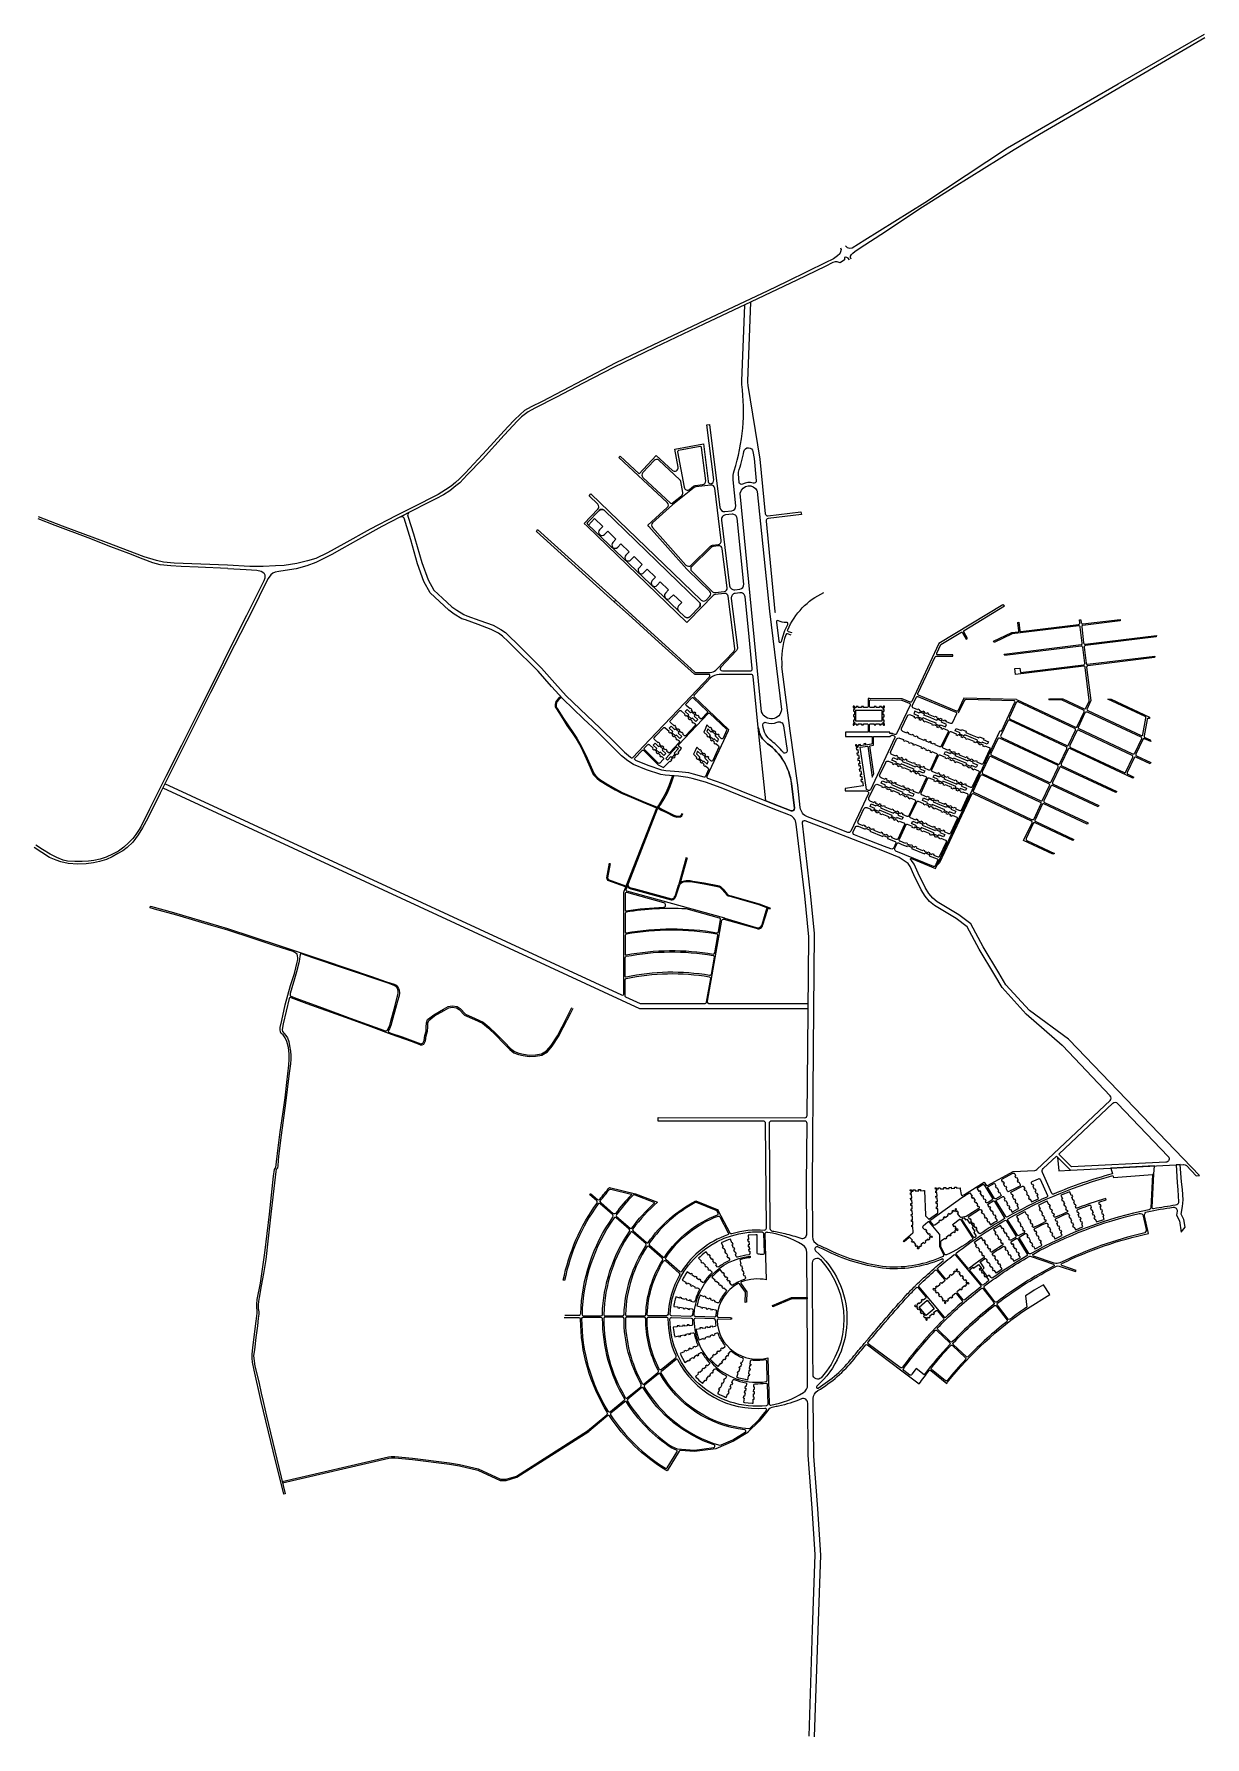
# Model space of a CAD drawing. Header units: millimetres. Extents: x 2240546 to 2245671, y 376439 to 383894.
import ezdxf

# ---------------------------------------------------------------- set-up
doc = ezdxf.new("R2010")
doc.units = ezdxf.units.MM
doc.layers.add('благоустройство_внутридворовые_дороги', color=7, linetype='Continuous', true_color=0x000000)

msp = doc.modelspace()

# ---------------------------------------------------------------- linework, layer by layer
at = {"layer": 'благоустройство_внутридворовые_дороги'}
for points in [[(2244097.1, 382966.6), (2244105.4, 382959.2), (2244116.1, 382956.5), (2244126.5, 382958), (2244181.8, 382992.5), (2244444.6, 383156.2), (2244806.5, 383395), (2245291.3, 383675.1), (2245669.7, 383893.7)], [(2244122.1, 382908.6), (2244119.6, 382915.1), (2244120.1, 382921.4), (2244123.8, 382927.9), (2244130.1, 382934.7), (2244139, 382941.3), (2244162.4, 382958.4), (2244272.5, 383029.4), (2244418.7, 383127), (2244574, 383225.3), (2244835.5, 383388.1), (2244946.8, 383455.8), (2245185.1, 383594.5), (2245368.6, 383701.4), (2245671.1, 383878.4)], [(2244115.1, 382904.7), (2244109.3, 382912.1), (2244104, 382915.1), (2244098, 382916.4), (2244093.9, 382915.2), (2244093.1, 382904.6), (2244073.9, 382892.5), (2244061.1, 382896.4), (2244052, 382896), (2244042.9, 382893), (2244008.5, 382876.4), (2243884.5, 382816.2), (2243685.3, 382720.8), (2243477.2, 382623), (2243262.7, 382521.2), (2243081.8, 382434.2), (2242949, 382365.6), (2242832.8, 382304.2), (2242738.3, 382255.8), (2242708.2, 382240), (2242679.6, 382217.3), (2242662.3, 382201), (2242604, 382138.3), (2242509.1, 382033), (2242442, 381963.9), (2242409.7, 381929.6), (2242392.5, 381915.3), (2242366.3, 381894.6), (2242337.7, 381876.3), (2242304.1, 381859), (2242263.4, 381838.2), (2242201.2, 381806.1), (2242146.9, 381779), (2242068.2, 381737.4), (2241966, 381680.6), (2241892.8, 381640), (2241848.8, 381615.8), (2241802.9, 381591.7), (2241778.6, 381580.2), (2241739.1, 381564.9), (2241692.7, 381553.1), (2241644.8, 381545.2), (2241617, 381540.7), (2241601.7, 381537.7), (2241590.4, 381533.8), (2241582, 381526.8), (2241570.1, 381509.6), (2241559.3, 381488.8), (2241503.4, 381374.7), (2241422.4, 381218.6), (2241318.6, 381011.1), (2241214.3, 380804.5), (2241097.7, 380570.3), (2241043.3, 380460.9), (2241020.6, 380418.4), (2241001.9, 380387.3), (2240977.7, 380356.2), (2240953.9, 380332.9), (2240934.1, 380318.6), (2240912.9, 380305.7), (2240887.7, 380291.4), (2240863.4, 380280.5), (2240832.8, 380271.1), (2240805.7, 380264.7), (2240774, 380261.2), (2240737.9, 380259.7), (2240695, 380262.7), (2240662.3, 380269.1), (2240642.6, 380276.5), (2240613.9, 380289.3), (2240545.7, 380332.3)], [(2244076, 382958.5), (2244078.2, 382950.3), (2244076.5, 382940.2), (2244072.4, 382931.7), (2244062.5, 382922.2), (2244044.6, 382910.1), (2244009.2, 382892), (2243931, 382854.8), (2243842.5, 382810.1), (2243755, 382768.6), (2243484.5, 382640.5), (2243223.9, 382517), (2243092.8, 382454.9), (2242947.8, 382378.5), (2242770.5, 382285.1), (2242721.1, 382261.1), (2242692.7, 382245.4), (2242673.9, 382228.2), (2242648.9, 382205.2), (2242619.8, 382173.6), (2242528.3, 382073.3), (2242432.5, 381971.7), (2242408.2, 381945.8), (2242391.1, 381931), (2242372.1, 381914.7), (2242346.1, 381898.5), (2242314.2, 381878.6), (2242285.1, 381863.6), (2242231, 381835.9), (2242129.5, 381783.8), (2242017.4, 381726.3), (2241902.1, 381662.5), (2241830.4, 381622.8), (2241779.5, 381598.3), (2241742.8, 381587.2), (2241695.8, 381576.2), (2241640.1, 381567.2), (2241602.9, 381565.1), (2241548.8, 381562.1), (2241490.5, 381563.4), (2241393.1, 381568.9), (2241158.8, 381576.9), (2241112.3, 381582.2), (2241081.9, 381589.2), (2241027.8, 381604.9), (2240863.3, 381668.5), (2240670.9, 381740), (2240565.8, 381780.1)], [(2241393.9, 381553.9), (2241263.4, 381559.9), (2241189.2, 381563.3), (2241144.1, 381565.4), (2241098.1, 381570.6), (2241065.2, 381579.4), (2241023.8, 381594.9), (2240960, 381619.3), (2240881.8, 381649.3), (2240782.1, 381687.5), (2240638.1, 381742.8), (2240564.2, 381771.1)], [(2241393.9, 381553.9), (2241473.6, 381550.2), (2241520.5, 381546.5), (2241540, 381543), (2241551.3, 381535.1), (2241555.4, 381525.9), (2241555.4, 381512), (2241551.7, 381499.8), (2241532.6, 381462), (2241476.3, 381347.9), (2241401.6, 381201.3), (2241345.2, 381086.8), (2241264.9, 380928.4), (2241190.6, 380779.5), (2241122, 380644), (2241051.4, 380500.1), (2241013.2, 380423), (2241003, 380406.9), (2240991.1, 380389.5), (2240978.2, 380372.6), (2240959.8, 380353.3), (2240938.3, 380334), (2240915.1, 380317), (2240888.8, 380303.2), (2240861.2, 380290.7), (2240834.9, 380281.5), (2240807.2, 380275.5), (2240783.5, 380272.9), (2240755.8, 380271.1), (2240724.6, 380271.1), (2240692.8, 380273.4), (2240672.9, 380277.1), (2240644.9, 380288.9), (2240615.9, 380303.7), (2240582.8, 380323.6), (2240553.6, 380342.5)], [(2242851.1, 380993.5), (2242840.2, 380982.8), (2242830.4, 380971.8), (2242827.2, 380960.1), (2242827.2, 380948.3), (2242832.3, 380938.9), (2242859.9, 380895.4), (2242878.3, 380866.9), (2242904.3, 380830.7), (2242918.2, 380808.8), (2242939.1, 380772.5), (2242957.3, 380735.2), (2242980.7, 380683.2), (2242993.8, 380652.5), (2243000, 380644.4), (2243008.7, 380635.9), (2243020.5, 380626.3), (2243054.9, 380604.8), (2243088.9, 380585.4), (2243117.8, 380570.3), (2243158.8, 380552.8), (2243209.9, 380530.6), (2243270.7, 380506.2)], [(2242853.8, 380990.5), (2242843.1, 380980), (2242834, 380969.9), (2242831.2, 380959.6), (2242831.2, 380949.3), (2242835.8, 380940.9), (2242863.3, 380897.6), (2242881.6, 380869.1), (2242907.6, 380833), (2242921.7, 380810.9), (2242942.7, 380774.4), (2242960.9, 380736.9), (2242984.4, 380684.8), (2242997.2, 380654.6), (2243003, 380647), (2243011.4, 380638.9), (2243022.9, 380629.5), (2243056.9, 380608.2), (2243090.8, 380588.9), (2243119.5, 380573.9), (2243160.4, 380556.5), (2243211.5, 380534.2), (2243273, 380509.6)], [(2243442.9, 380884.3), (2243427.5, 380898.9), (2243424.1, 380895.2), (2243408.1, 380910.3), (2243411.5, 380914), (2243396.1, 380928.5), (2243404.4, 380937.2), (2243419.8, 380922.7), (2243423.2, 380926.3), (2243439.2, 380911.2), (2243435.8, 380907.6), (2243451.2, 380893.1), (2243442.9, 380884.3)], [(2243373, 380810.1), (2243357.6, 380824.7), (2243354.1, 380821), (2243338.1, 380836.1), (2243341.6, 380839.8), (2243326.1, 380854.3), (2243334.4, 380863), (2243349.8, 380848.5), (2243353.2, 380852.1), (2243369.2, 380837), (2243365.8, 380833.4), (2243381.2, 380818.8), (2243373, 380810.1)], [(2243303, 380735.9), (2243287.6, 380750.5), (2243284.1, 380746.8), (2243268.1, 380761.9), (2243271.6, 380765.6), (2243256.2, 380780.1), (2243264.4, 380788.8), (2243279.8, 380774.3), (2243283.2, 380777.9), (2243299.2, 380762.8), (2243295.8, 380759.2), (2243311.2, 380744.6), (2243303, 380735.9)], [(2243444.9, 380742.2), (2243459.9, 380728.1), (2243457.7, 380723.3), (2243474.6, 380707.4), (2243476.8, 380712.2), (2243491.7, 380698), (2243497, 380709.6), (2243482, 380723.7), (2243484.2, 380728.5), (2243467.4, 380744.4), (2243465.2, 380739.6), (2243450.2, 380753.8), (2243444.9, 380742.2)], [(2243277.1, 380505.3), (2243291.4, 380496.6), (2243311.6, 380486.6), (2243344.7, 380470.2), (2243359.2, 380465.8), (2243375.1, 380466.4), (2243381.4, 380471.7), (2243386.2, 380481.7)], [(2243279.5, 380508.5), (2243293.3, 380500.1), (2243313.4, 380490.2), (2243346.2, 380473.9), (2243359.7, 380469.8), (2243373.5, 380470.3), (2243378.1, 380474.2), (2243382.6, 380483.4)], [(2243369.4, 380172.9), (2243401.5, 380289.9)], [(2243375.5, 380179.8), (2243405.4, 380288.8)], [(2243134.9, 380159.9), (2243057.9, 380188.3), (2243054.3, 380193.3), (2243052.9, 380199.7), (2243064.8, 380263.5)], [(2243136.3, 380163.6), (2243060.4, 380191.6), (2243058.1, 380195), (2243057, 380199.8), (2243068.7, 380262.8)], [(2243142.8, 380163.6), (2243144.4, 380160.6), (2243147.3, 380157.4), (2243152.1, 380154.4), (2243157.4, 380152.1), (2243169.7, 380148.5), (2243201.9, 380140.1), (2243335.1, 380103.9), (2243339.3, 380104.1), (2243343.1, 380105.1), (2243347.9, 380107.2), (2243351.2, 380110.7), (2243354.1, 380115.5), (2243357, 380122.6), (2243370.9, 380166.2), (2243372.9, 380170.8), (2243375.9, 380174.9), (2243379.2, 380177.7), (2243383.1, 380179.7), (2243388.3, 380181.8), (2243393.3, 380183.1), (2243400.4, 380183.8), (2243408.1, 380184), (2243417.5, 380183.6), (2243428, 380181.7), (2243478.6, 380173.4), (2243538.1, 380162.3), (2243543.5, 380160.5), (2243547.9, 380158.5), (2243552, 380154.5), (2243558.9, 380147), (2243577.7, 380124.7), (2243583.9, 380120.8), (2243596.5, 380117.3), (2243631.6, 380107.4), (2243718.5, 380082.4), (2243768.6, 380063.8)], [(2243144.7, 380168.5), (2243147.7, 380162.9), (2243149.9, 380160.4), (2243153.9, 380158), (2243158.8, 380155.9), (2243170.8, 380152.4), (2243202.9, 380144), (2243335.6, 380107.9), (2243338.7, 380108), (2243341.8, 380108.9), (2243345.5, 380110.5), (2243348, 380113.1), (2243350.5, 380117.3), (2243353.3, 380123.9), (2243367.1, 380167.6), (2243369.4, 380172.9), (2243373, 380177.6), (2243376.9, 380181), (2243381.5, 380183.3), (2243387, 380185.6), (2243392.6, 380187), (2243400.2, 380187.8), (2243408.1, 380188), (2243418, 380187.6), (2243428.7, 380185.7), (2243479.3, 380177.3), (2243539.1, 380166.2), (2243545, 380164.2), (2243550.2, 380161.8), (2243554.9, 380157.2), (2243561.9, 380149.6), (2243580.4, 380127.8), (2243585.5, 380124.5), (2243597.6, 380121.1), (2243632.7, 380111.3), (2243719.7, 380086.2), (2243770, 380067.6)], [(2243565.6, 380018.3), (2243706, 379978.7), (2243714.2, 379977.1), (2243720, 379977.1), (2243725.2, 379979.7), (2243729.5, 379982.9), (2243733.8, 379987.6), (2243736, 379993.8), (2243754.6, 380054.2), (2243759, 380067.4)], [(2243569.8, 380023.4), (2243706.9, 379982.6), (2243714.5, 379981.1), (2243719.1, 379981.1), (2243723.1, 379983.1), (2243726.8, 379985.9), (2243730.3, 379989.7), (2243732.3, 379995.1), (2243750.8, 380055.4), (2243755.2, 380068.8)], [(2242236.3, 379469), (2242244.5, 379468.6), (2242251.2, 379472.1), (2242259, 379486.1), (2242262.8, 379507.9), (2242268.5, 379528.1), (2242268.7, 379546.3), (2242269.3, 379563.9), (2242273.4, 379575.3), (2242282.5, 379582.4), (2242298.8, 379595.2), (2242340.5, 379619.4), (2242360.6, 379630.1), (2242376, 379633.2), (2242395.1, 379630.7), (2242406.5, 379623.3), (2242430.5, 379598.2), (2242473.6, 379578.9), (2242508.6, 379563.3), (2242534.5, 379541.2), (2242566.5, 379510.4), (2242601, 379475.9), (2242627.8, 379448.3), (2242646.5, 379433.5), (2242666.2, 379426.4), (2242686.4, 379422.5), (2242712.7, 379417), (2242740.8, 379418.5), (2242768.5, 379424.1), (2242792.7, 379437.6), (2242814.3, 379462.4), (2242841.8, 379504.5), (2242862, 379544.4), (2242894.8, 379608.4), (2242905.2, 379629.3)], [(2242238.1, 379473.6), (2242242.6, 379474.4), (2242246.9, 379476.6), (2242253.3, 379488.1), (2242256.9, 379509.2), (2242262.5, 379528.9), (2242262.7, 379546.4), (2242263.3, 379565), (2242268.3, 379579), (2242278.8, 379587.1), (2242295.4, 379600.2), (2242337.6, 379624.7), (2242358.6, 379635.8), (2242375.7, 379639.2), (2242397.2, 379636.5), (2242410.3, 379628), (2242434, 379603.2), (2242476, 379584.4), (2242511.8, 379568.5), (2242538.5, 379545.6), (2242570.7, 379514.6), (2242605.3, 379480.1), (2242631.9, 379452.8), (2242649.5, 379438.8), (2242667.8, 379432.2), (2242687.6, 379428.4), (2242713.1, 379423.1), (2242740.1, 379424.5), (2242766.4, 379429.8), (2242788.9, 379442.3), (2242809.5, 379466), (2242836.6, 379507.5), (2242856.7, 379547.1), (2242889.4, 379611.1), (2242899.8, 379632)], [(2244455, 378350.2), (2244486.1, 378313.1), (2244450.9, 378283.4), (2244419.8, 378320.7), (2244455, 378350.2)], [(2241631.7, 377556.7), (2242097.2, 377664.5), (2242109.5, 377666.6), (2242125, 377666.8), (2242202.8, 377658.5), (2242364.6, 377639), (2242408.7, 377631), (2242489.9, 377611.9), (2242587, 377567.8), (2242611.8, 377566.9), (2242656.9, 377580.8), (2242968, 377779.1)], [(2241633.1, 377550.8), (2242098.4, 377658.7), (2242110, 377660.6), (2242124.7, 377660.8), (2242202.1, 377652.6), (2242363.7, 377633.1), (2242407.5, 377625.2), (2242488, 377606.2), (2242585.6, 377561.9), (2242612.5, 377560.9), (2242659.4, 377575.3), (2242974.3, 377776.5)]]:
    msp.add_lwpolyline(points, dxfattribs=at)
for points in [[(2242868.4, 378285.5), (2242932.1, 378285.3, 0.425913), (2242938.5, 378291.5, -0.147368), (2243079.9, 378714.8, 0.310579), (2243077.9, 378725.2), (2243023.4, 378773, 0.441609), (2243014.6, 378772, 0.107658), (2242868.2, 378436.7), (2242862.3, 378437.8, -0.107822), (2243010.1, 378775.9, 0.3467), (2243009.1, 378785.5), (2242978.2, 378812.5), (2242981.9, 378817.2), (2243012.1, 378790.8, 0.400493), (2243021.9, 378791.9, -0.019548), (2243064.9, 378844.1), (2243178.9, 378816.4), (2243274.8, 378779.4, 0.059359), (2243166.9, 378662.6, 0.387577), (2243167.8, 378654.6), (2243226.6, 378603.2, 0.472633), (2243234.2, 378603.6, -0.12021), (2243442.2, 378785.6), (2243536.3, 378748.3, -0.180647), (2243539.5, 378745.4), (2243591, 378646, 0.283878), (2243600.6, 378642.9, -0.091654), (2243742.1, 378657.7, 0.421527), (2243751.3, 378666.1), (2243748, 379125, 0.412155), (2243738, 379134.9), (2243278.3, 379134.9), (2243278.3, 379150.6), (2243919.8, 379149.7, 0.412163), (2243929.8, 379159.6), (2243932.3, 379456.2), (2243936.5, 379941.6), (2243919.2, 380120.9), (2243882.1, 380435.3, 0.279592), (2243850.2, 380476.2), (2243800.3, 380495.1), (2243672.1, 380545.6), (2243553.2, 380593.5), (2243485.1, 380618), (2243427.2, 380634.7), (2243407.7, 380639.2), (2243366.2, 380644.6), (2243308.4, 380648.7), (2243288.7, 380652.3), (2243227, 380672.8), (2243170, 380696.2), (2243145.1, 380711.7), (2243117.2, 380734.4), (2243079.9, 380771.5), (2243010, 380840.9), (2242951.3, 380896.5), (2242860.8, 380982.9), (2242810.3, 381037.9), (2242752.4, 381104.3), (2242637.6, 381218.3), (2242620.8, 381234.4), (2242596.4, 381257.6), (2242578.2, 381270.2), (2242547.3, 381287.5), (2242490.2, 381308.2), (2242434, 381328.6), (2242418.5, 381334.3), (2242385.2, 381354.6), (2242361.3, 381371.2), (2242320.4, 381409.9), (2242279.1, 381446.9), (2242252.3, 381496.7), (2242224.2, 381574.1), (2242194.5, 381679.6), (2242166.5, 381774.5), (2242160.7, 381779.8), (2242150.2, 381780.6), (2242186.3, 381798.6), (2242180.1, 381788.9), (2242182.7, 381778.9), (2242206.4, 381706.2), (2242211.8, 381685), (2242243.2, 381580.3), (2242270.6, 381504.9), (2242295, 381459.4), (2242333.9, 381424.7), (2242374, 381386.8), (2242396.1, 381371.3), (2242427.2, 381352.4), (2242440.8, 381347.4), (2242497, 381327), (2242555.7, 381305.7), (2242588.7, 381287.2), (2242609.1, 381273.2), (2242634.6, 381248.8), (2242651.6, 381232.6), (2242767, 381118), (2242825.2, 381051.3), (2242875.1, 380996.9), (2242965.1, 380910.9), (2243023.9, 380855.3), (2243094, 380785.7), (2243130.6, 380749.2), (2243156.7, 380728), (2243160.4, 380725.7, 0.35711), (2243166.7, 380726.5), (2243239.3, 380804.1), (2243364.5, 380935.5), (2243502.8, 381080.3, 0.660019), (2243498.5, 381090.4), (2243440.1, 381090.4, -0.185108), (2243436.1, 381092), (2243280.3, 381232), (2243147.1, 381353.2), (2243085.5, 381408.6), (2243092.1, 381415.8), (2243180.3, 381334.4), (2243326.2, 381202.7), (2243437.7, 381100, 0.18825), (2243441.8, 381098.4), (2243505.2, 381098.4, 0.156602), (2243529.7, 381108.4), (2243608.6, 381191, 0.225287), (2243612.7, 381203.2), (2243584.2, 381432.1, 0.414214), (2243567.5, 381445.1), (2243526.9, 381440.1, 0.169916), (2243518.1, 381435.7), (2243411.2, 381326.3), (2243411.2, 381326.3), (2243402.8, 381317.7), (2242966.5, 381738.6), (2242953.5, 381751.1), (2243014.1, 381813.9, 0.414214), (2243013.7, 381835.1), (2242975.1, 381872.3), (2242983.4, 381880.9), (2243466.1, 381415.3, 0.412283), (2243487.3, 381415.6), (2243503.5, 381432.2, 0.414214), (2243503.2, 381453.4), (2243407.8, 381546.7), (2243403.5, 381550.9), (2243236.6, 381738.4), (2243232.7, 381743), (2243317.4, 381820.7, 0.437456), (2243317.5, 381842.7), (2243105.2, 382040.5), (2243110.7, 382046.3), (2243194.3, 381968.5), (2243269.5, 382049.2), (2243339.9, 381983.6, 0.722821), (2243364.9, 381997.3), (2243350.1, 382077.1), (2243475.4, 382100.3), (2243495.8, 381936.2, 0.386445), (2243507.8, 381925.3), (2243507.8, 381925.3, 0.414214), (2243520.9, 381942.1), (2243491.3, 382183.3), (2243502.8, 382184.7), (2243548.1, 381820.7, 0.411227), (2243570.2, 381803.3), (2243600, 381806.7, 0.410567), (2243617.6, 381828.6), (2243606.2, 381941.4, -0.101371), (2243610.3, 381981.4, 0.107081), (2243644.3, 382359.4, -0.041023), (2243643.6, 382375.8), (2243657.1, 382707.5)], [(2243682.1, 382719.3), (2243669.1, 382374.6, 0.049952), (2243670.3, 382354.7), (2243722.8, 382033.1), (2243746.6, 381793.6, 0.421423), (2243757.8, 381784.7), (2243902.5, 381802.7), (2243904.5, 381790.8), (2243758.5, 381772.7, 0.407041), (2243749.8, 381761.8), (2243789, 381366.4), (2243789.7, 381360.9)], [(2243331.5, 381840.6, 0.370389), (2243339.3, 381840.3), (2243379.8, 381872.4, 0.278003), (2243385.3, 381886.8), (2243376.5, 381934.6, 0.160886), (2243371.9, 381942.8), (2243280.9, 382027.7, 0.414214), (2243259.7, 382026.9), (2243210.3, 381974, 0.414214), (2243211.1, 381952.8), (2243331.5, 381840.6)], [(2242972, 381744.3), (2242999.2, 381772.6), (2243035.2, 381737.9), (2243021.2, 381723.3, 0.414214), (2243021.6, 381702.1), (2243021.6, 381702.1, 0.414214), (2243042.8, 381702.5), (2243056.8, 381717), (2243092.8, 381682.3), (2243078.8, 381667.8, 0.414214), (2243079.2, 381646.6), (2243079.2, 381646.6, 0.414214), (2243100.4, 381646.9), (2243114.4, 381661.5), (2243150.4, 381626.8), (2243136.4, 381612.2, 0.414214), (2243136.7, 381591), (2243136.7, 381591, 0.414214), (2243157.9, 381591.4), (2243172, 381606), (2243208, 381571.2), (2243193.9, 381556.7, 0.414214), (2243194.3, 381535.5), (2243194.3, 381535.5, 0.414214), (2243215.5, 381535.9), (2243229.6, 381550.4), (2243265.5, 381515.7), (2243251.5, 381501.2, 0.414214), (2243251.9, 381479.9), (2243251.9, 381479.9, 0.414214), (2243273.1, 381480.3), (2243287.1, 381494.9), (2243323.1, 381460.2), (2243309.1, 381445.6, 0.414214), (2243309.5, 381424.4), (2243309.5, 381424.4, 0.414214), (2243330.7, 381424.8), (2243344.7, 381439.3), (2243380.7, 381404.6), (2243366.7, 381390.1, 0.414214), (2243367.1, 381368.9), (2243394.7, 381342.2, 0.412283), (2243415.8, 381342.5), (2243457.9, 381385.6, 0.416147), (2243457.6, 381406.9), (2243041, 381808.7, 0.414214), (2243019.8, 381808.3), (2242969, 381755.6, 0.414214), (2242969.1, 381747.1), (2242972, 381744.3)], [(2243551.5, 381122.3, 0.657741), (2243558.7, 381105.4), (2243679.8, 381105.4, 0.444094), (2243689.8, 381116.4), (2243672.6, 381285.8), (2243658, 381429.7, 0.42087), (2243635.7, 381447.5), (2243614.9, 381445, 0.414214), (2243597.5, 381422.6), (2243624.3, 381207.3, -0.223619), (2243620.3, 381195.2), (2243551.5, 381122.3)], [(2243863.5, 381272), (2243848.2, 381277, -0.440531), (2243844.6, 381285.1, -0.181257), (2244002.2, 381448.7)], [(2244846.5, 380979.8), (2244615.7, 380986), (2244612.8, 380980), (2244590.6, 380932.4, -0.401123), (2244584.1, 380930), (2244417.3, 380999.2, -0.427451), (2244414.7, 381006), (2244490.2, 381166.9, -0.290822), (2244494.8, 381169.8), (2244568, 381169.8), (2244568, 381175.5), (2244502.1, 381175.5, -0.549401), (2244497.6, 381182.6), (2244515.7, 381221.2), (2244603, 381274.3, -0.420703), (2244609.9, 381272.5), (2244626.2, 381244.3), (2244632.1, 381247.1), (2244615.4, 381276.1, -0.407754), (2244617.1, 381282.9), (2244793.9, 381390.3), (2244786.3, 381395), (2244506.4, 381225), (2244387.8, 380972.2, -0.401099), (2244380.1, 380969.2), (2244345.5, 380983.6, 0.096531), (2244343.3, 380984), (2244202.8, 380985.3), (2244196.8, 380985.3), (2244196.8, 380951, -0.415041), (2244190.8, 380945), (2244176.2, 380945), (2244176.2, 380950), (2244168.2, 380950), (2244168.2, 380945), (2244152.6, 380945.1), (2244152.6, 380950), (2244144.6, 380950), (2244144.6, 380945.1), (2244139.9, 380945.1), (2244134.9, 380951.2), (2244130.9, 380951.2), (2244131, 380947.1), (2244137, 380942.3), (2244137, 380937.1), (2244132.1, 380937.1), (2244132.1, 380929.1), (2244137, 380929.1), (2244137, 380913.5), (2244132, 380913.5), (2244132, 380905.5), (2244137, 380905.5), (2244137, 380889.8), (2244132, 380889.9), (2244132, 380881.9), (2244137, 380881.8), (2244137, 380877.4), (2244130.8, 380872.3), (2244130.8, 380868.3), (2244134.8, 380868.3), (2244139.9, 380874.5), (2244144.8, 380874.5), (2244144.8, 380869.4), (2244152.8, 380869.5), (2244152.8, 380874.5), (2244168.4, 380874.5), (2244168.4, 380869.5), (2244176.4, 380869.5), (2244176.4, 380874.5), (2244191.8, 380874.5, -0.414214), (2244196.8, 380869.5), (2244196.8, 380837.2), (2244097.1, 380837.2), (2244097, 380818), (2244214.7, 380818), (2244214.7, 380789.4, -0.373553), (2244210.4, 380784.4), (2244187.3, 380781.2), (2244186.5, 380787.1), (2244178.6, 380786), (2244179.4, 380780), (2244163.9, 380777.9), (2244163.1, 380783.8), (2244155.2, 380782.7), (2244156, 380776.7), (2244152.1, 380776.2), (2244145.2, 380782.4), (2244141.2, 380781.9), (2244141.8, 380777.9), (2244149.7, 380773), (2244150.2, 380769.4), (2244144.3, 380768.6), (2244145.5, 380760.7), (2244151.4, 380761.5), (2244153.6, 380746.1), (2244147.7, 380745.2), (2244148.9, 380737.3), (2244154.8, 380738.1), (2244157, 380722.7), (2244151.1, 380721.8), (2244152.3, 380713.9), (2244158.2, 380714.8), (2244160.4, 380699.3), (2244154.5, 380698.4), (2244155.7, 380690.5), (2244161.6, 380691.4), (2244163.9, 380675.9), (2244157.9, 380675), (2244159.1, 380667.2), (2244165, 380668), (2244167.3, 380652.6), (2244161.3, 380651.7), (2244162.5, 380643.8), (2244168.4, 380644.6), (2244170.7, 380629.2), (2244164.7, 380628.3), (2244165.9, 380620.4), (2244171.8, 380621.3), (2244174.5, 380602.5), (2244096.9, 380591.2), (2244096.9, 380581.3), (2244177.6, 380581.3), (2244184.7, 380581.3, -0.098758), (2244187, 380580.9), (2244195.6, 380577.3, -0.427451), (2244198.7, 380569.2), (2244121, 380403.7, -0.3948), (2244108.4, 380398.6), (2244015.3, 380434.9), (2243931.5, 380466.7, -0.280078), (2243899.6, 380507.7), (2243888.3, 380604.7), (2243855.2, 380843.1), (2243819.6, 381124.8)], [(2245049, 380983.1), (2245141.8, 380939.5, 0.414214), (2245149.7, 380942.4), (2245164.4, 380973.6, 0.141057), (2245164.9, 380976.9), (2245147.2, 381121, 0.414214), (2245140.5, 381126.2), (2244842.5, 381089.7), (2244839.4, 381115.5), (2244861, 381118.2), (2244863.4, 381098.3), (2245139.8, 381132.2, 0.414214), (2245145, 381138.9), (2245136.4, 381209.4, 0.414214), (2245129.7, 381214.6), (2244795.1, 381173.6), (2244792.4, 381179.3), (2245129, 381220.5, 0.414214), (2245134.2, 381227.2), (2245125.6, 381297.7, 0.414214), (2245118.9, 381302.9), (2244827.9, 381267.3), (2244748, 381230.4), (2244745.5, 381235.8), (2244826.2, 381273.1), (2244853.2, 381276.4, 0.414214), (2244856.6, 381280.9), (2244852.1, 381318.1), (2244856.1, 381318.6), (2244860.6, 381281.4, 0.414214), (2244865.1, 381277.9), (2245118.2, 381308.9, 0.414214), (2245123.4, 381315.6), (2245121.7, 381329.1), (2245127.8, 381329), (2245129.4, 381316.3, 0.414214), (2245136, 381311.1), (2245299.8, 381331.1), (2245300.6, 381325.2), (2245136.8, 381305.1, 0.414214), (2245131.5, 381298.4), (2245140.2, 381227.9, 0.414214), (2245146.9, 381222.7), (2245458.5, 381260.9), (2245458, 381254.8), (2245147.6, 381216.8, 0.414214), (2245142.4, 381210.1), (2245151, 381139.6, 0.414214), (2245157.7, 381134.4), (2245451, 381170.3), (2245450.5, 381164.2), (2245158.4, 381128.4, 0.414214), (2245153.2, 381121.7), (2245171.1, 380975.9, -0.141057), (2245170.5, 380972.6), (2245155.2, 380939.9, 0.414214), (2245158.1, 380931.9), (2245391.3, 380822.5, 0.494054), (2245399.8, 380826.9), (2245412.5, 380899.3, 0.33864), (2245409.1, 380905.8), (2245246, 380982.3), (2245260.6, 380982.1), (2245428.9, 380903.1), (2245428.4, 380896.8), (2245426, 380897.9, 0.494054), (2245417.6, 380893.5), (2245404.8, 380821, 0.33864), (2245408.2, 380814.5), (2245430.8, 380803.9), (2245433.7, 380796), (2245406.7, 380808.6, 0.414214), (2245398.8, 380805.7), (2245368.6, 380741.4, 0.414214), (2245371.5, 380733.5), (2245433.5, 380704.4), (2245430.9, 380698.9), (2245368.9, 380728, 0.414214), (2245361, 380725.2), (2245330.8, 380660.9, 0.414214), (2245333.7, 380652.9), (2245360.2, 380640.4), (2245355.2, 380636.2), (2245079.9, 380765.3, 0.414214), (2245071.9, 380762.4), (2245041.8, 380698.2, 0.414214), (2245044.7, 380690.2), (2245285.8, 380577.1), (2245280.7, 380572.8), (2245042.1, 380684.7, 0.414214), (2245034.1, 380681.9), (2245004, 380617.6, 0.414214), (2245006.9, 380609.6), (2245206.9, 380515.7), (2245204.4, 380510.3), (2245004.3, 380604.2, 0.414214), (2244996.3, 380601.3), (2244966.2, 380537, 0.414214), (2244969.1, 380529), (2245159.2, 380439.8), (2245155.2, 380435.1), (2244966.5, 380523.6, 0.414214), (2244958.5, 380520.7), (2244927.3, 380454.2, 0.414214), (2244930.2, 380446.2), (2245097.8, 380367.6), (2245093.3, 380363.1), (2244927.6, 380440.8, 0.414214), (2244919.7, 380437.9), (2244888.4, 380371.3, 0.414214), (2244891.3, 380363.4), (2245012, 380306.7), (2245005.8, 380303), (2244877, 380363.5), (2244914.1, 380440.4, 0.41737), (2244911.2, 380448.5), (2244657.9, 380567.3, 0.414214), (2244649.9, 380564.4), (2244509.7, 380265.7), (2244497.8, 380254.4), (2244774.6, 380844.3), (2244780.1, 380842), (2244839.2, 380968.1, 0.542182), (2244834.8, 380975.2), (2244626, 380979.8, 0.296864), (2244616.7, 380974.1), (2244591.5, 380920.4)], [(2243859.7, 381262.7), (2243844, 381267.9, 0.408481), (2243836.4, 381264.2, 0.109788), (2243819.6, 381124.8)], [(2243544.1, 381090.4, 0.181899), (2243506.6, 381074.7), (2243487.3, 381054.3), (2243435.1, 380999, 0.414198), (2243435.3, 380991.9), (2243586.2, 380849.5), (2243583.5, 380843.8), (2243490.6, 380642.9, 0.44102), (2243493.5, 380636), (2243560.3, 380612.2), (2243679.5, 380564.2), (2243807.5, 380513.8), (2243860.5, 380493.7, 0.562998), (2243874, 380504.2), (2243861.2, 380612.2, 0.206053), (2243756.9, 380786.5, -0.214325), (2243716, 380857.5), (2243693.3, 381081.4, 0.384952), (2243683.4, 381090.4), (2243544.1, 381090.4)], [(2243468.8, 380897, -0.414318), (2243461.7, 380896.8), (2243454.9, 380903.3), (2243457.6, 380906.2), (2243451.8, 380911.7), (2243449, 380908.8), (2243440.1, 380917.3), (2243442.9, 380920.2), (2243437, 380925.7), (2243434.3, 380922.7), (2243422.9, 380933.5), (2243425.7, 380936.4), (2243419.9, 380941.9), (2243417.1, 380939), (2243400.4, 380954.8, -0.413499), (2243400.2, 380961.8), (2243421.7, 380984.7), (2243424.1, 380987.3, -0.414229), (2243431.2, 380987.5), (2243492.6, 380929.6, -0.414214), (2243492.8, 380922.5), (2243468.8, 380897)], [(2244321.1, 380829.9, -0.401099), (2244313.3, 380827), (2244304.2, 380830.7, 0.098758), (2244301.9, 380831.2), (2244292.2, 380831.2), (2244292.2, 380837.2), (2244202.8, 380837.2), (2244202.8, 380869.3, -0.415117), (2244207.9, 380874.3), (2244222.9, 380874.3), (2244222.9, 380869.4), (2244230.9, 380869.4), (2244230.9, 380874.3), (2244246.5, 380874.2), (2244246.5, 380869.3), (2244254.5, 380869.2), (2244254.5, 380874.2), (2244259.5, 380874.2), (2244264.4, 380868), (2244268.4, 380868), (2244268.5, 380872), (2244262.3, 380877), (2244262.3, 380881.6), (2244267.3, 380881.6), (2244267.4, 380889.6), (2244262.4, 380889.6), (2244262.4, 380905.2), (2244267.4, 380905.2), (2244267.4, 380913.2), (2244262.4, 380913.2), (2244262.5, 380928.8), (2244267.5, 380928.8), (2244267.5, 380936.8), (2244262.5, 380936.8), (2244262.5, 380941.9), (2244268.6, 380946.9), (2244268.7, 380950.9), (2244264.7, 380950.9), (2244259.7, 380944.8), (2244255, 380944.8), (2244255, 380949.8), (2244247, 380949.8), (2244247, 380944.8), (2244231.4, 380944.8), (2244231.4, 380949.9), (2244223.4, 380949.9), (2244223.4, 380944.9), (2244207.8, 380944.9, -0.413311), (2244202.8, 380949.9), (2244202.8, 380973.2, -0.416964), (2244208.9, 380979.2), (2244342.2, 380978, -0.09639), (2244344.5, 380977.5), (2244377, 380964, -0.427451), (2244380.2, 380955.9), (2244321.1, 380829.9)], [(2244846.5, 380979.8), (2245104, 380859, 0.414214), (2245111.9, 380861.9), (2245142.1, 380926.1, 0.414214), (2245139.2, 380934.1), (2245045.4, 380978.1), (2244988, 380979.1), (2244990.2, 380983.9), (2245034.3, 380983.3), (2245049, 380983.1)], [(2243398.8, 380822.9, -0.414318), (2243391.7, 380822.7), (2243384.9, 380829.1), (2243387.7, 380832), (2243381.8, 380837.5), (2243379.1, 380834.6), (2243370.1, 380843), (2243372.9, 380845.9), (2243367.1, 380851.4), (2243364.3, 380848.5), (2243353, 380859.3), (2243355.7, 380862.2), (2243349.9, 380867.7), (2243347.2, 380864.7), (2243330.5, 380880.5, -0.413499), (2243330.3, 380887.5), (2243371.4, 380931.2, -0.414825), (2243378.5, 380931.4), (2243395.1, 380915.7), (2243392.4, 380912.8), (2243398.2, 380907.3), (2243401, 380910.2), (2243412.3, 380899.5), (2243409.6, 380896.6), (2243415.4, 380891.1), (2243418.1, 380894), (2243427.1, 380885.5), (2243424.3, 380882.6), (2243430.2, 380877.1), (2243432.9, 380880), (2243439.8, 380873.6, -0.414214), (2243440, 380866.5), (2243398.8, 380822.9)], [(2244777.4, 380822.2, 0.414214), (2244780.3, 380814.2), (2245028.4, 380697.8, 0.414214), (2245036.3, 380700.7), (2245066.5, 380765, 0.414214), (2245063.6, 380773), (2244815.5, 380889.3, 0.414214), (2244807.6, 380886.5), (2244777.4, 380822.2)], [(2245390.4, 380816.3, -0.414214), (2245393.3, 380808.3), (2245363.2, 380744, -0.414214), (2245355.2, 380741.1), (2245120.3, 380851.3, -0.414214), (2245117.4, 380859.3), (2245147.5, 380923.6, -0.414214), (2245155.5, 380926.5), (2245390.4, 380816.3)], [(2243369.8, 380799.4, -0.414214), (2243370, 380792.3), (2243328.8, 380748.7, -0.414318), (2243321.7, 380748.5), (2243314.8, 380754.9), (2243317.6, 380757.8), (2243311.8, 380763.3), (2243309, 380760.4), (2243300.1, 380768.9), (2243302.8, 380771.8), (2243297, 380777.3), (2243294.3, 380774.4), (2243282.9, 380785.1), (2243285.6, 380788), (2243279.8, 380793.5), (2243277.1, 380790.6), (2243260.6, 380806.1, -0.413963), (2243260.4, 380813.2), (2243267.6, 380820.7), (2243301.5, 380856.9, -0.414825), (2243308.6, 380857.1), (2243325.1, 380841.5), (2243322.4, 380838.6), (2243328.2, 380833.1), (2243331, 380836), (2243342.3, 380825.3), (2243339.6, 380822.4), (2243345.4, 380816.9), (2243348.1, 380819.8), (2243357.1, 380811.3), (2243354.3, 380808.4), (2243360.2, 380802.9), (2243362.9, 380805.9), (2243369.8, 380799.4)], [(2243962.5, 376438.6), (2243978.2, 376904.4), (2243989.4, 377234), (2243976, 377436.8), (2243958.5, 377667.5), (2243956.7, 377920, -0.266475), (2243976.2, 377954.7, 0.090385), (2244135, 378093.1, -0.002129), (2244186.5, 378154.9, -0.376558), (2244193.4, 378155.7), (2244344.9, 378041.5), (2244344.9, 378041.5), (2244344.9, 378041.5), (2244379.9, 378015.1), (2244420.4, 377984.7, -0.010812), (2244463.8, 378042.4, -0.41791), (2244470.9, 378043.2), (2244540.9, 377986.7), (2244544.6, 377991.4, -0.076022), (2244894.5, 378314.9), (2244992.1, 378375.8), (2244963.7, 378417.6), (2244943.9, 378406), (2244924.2, 378394.1), (2244904.7, 378381.8), (2244885.4, 378369.4), (2244891.1, 378319.8, 0.014299), (2244817.6, 378267.1, -0.353401), (2244809.5, 378267.8), (2244762.6, 378329.5, -0.414009), (2244763.7, 378337.9, -0.04558), (2245021.2, 378499.5, -0.184619), (2245032.8, 378500.3), (2245104.1, 378476.4), (2245107.3, 378481.1), (2245045.3, 378501.9, -0.670914), (2245044.7, 378511.2, -0.060318), (2245424.3, 378642.6), (2245406.9, 378719.9, -0.41941), (2245418.4, 378737.9, -0.016367), (2245532.3, 378757.7, -0.492274), (2245549.3, 378741), (2245547.1, 378722.9), (2245559.1, 378698), (2245567.3, 378649.1), (2245583.9, 378671.1), (2245578.3, 378704.2), (2245567.1, 378727.5), (2245573, 378761), (2245575.3, 378789.9), (2245572.5, 378835), (2245568.8, 378868.2), (2245562.6, 378944.2), (2245545, 378943.4), (2245548.9, 378866.3), (2245552.6, 378833.3), (2245555.8, 378782, -0.374884), (2245542.8, 378766.2, 0.013749), (2245446.6, 378750.6, -0.447367), (2245440.2, 378756.4), (2245448, 378901.8), (2245442, 378901.4), (2245434, 378754.7, -0.313593), (2245426.6, 378746.7, 0.078685), (2244907.2, 378553.5, -0.33205), (2244900, 378555.2), (2244858.6, 378621.6, -0.430973), (2244860.4, 378628.6), (2244884.6, 378642, -0.39418), (2244891.4, 378639.9), (2244895.2, 378632.9), (2244891.7, 378631), (2244895.6, 378623.9), (2244899.1, 378625.9), (2244906.6, 378612.1), (2244903, 378610.2), (2244906.9, 378603.2), (2244910.4, 378605.1), (2244916.3, 378594.3), (2244912.8, 378592.4), (2244916.6, 378585.4), (2244920.1, 378587.3), (2244927, 378574.8), (2244931.3, 378577.2), (2244953.4, 378588.8), (2244957.8, 378591.2), (2244951.4, 378604), (2244954.9, 378605.8), (2244951.4, 378613), (2244947.8, 378611.2), (2244942.3, 378622.2), (2244945.8, 378624), (2244942.3, 378631.1), (2244938.7, 378629.3), (2244931.7, 378643.3), (2244935.3, 378645.1), (2244931.7, 378652.3), (2244928.1, 378650.5), (2244924.5, 378657.6, -0.412329), (2244926.7, 378664.3), (2244943.6, 378672.9), (2244957.6, 378680), (2244975, 378688.3, -0.411213), (2244981.6, 378685.9), (2244985.1, 378678.7), (2244981.5, 378677), (2244985, 378669.8), (2244988.6, 378671.5), (2244995.4, 378657.5), (2244991.8, 378655.7), (2244995.4, 378648.5), (2244998.9, 378650.3), (2245004.3, 378639.2), (2245000.7, 378637.5), (2245004.2, 378630.3), (2245007.8, 378632), (2245014.1, 378619.1), (2245018.6, 378621.2), (2245041.8, 378631.9), (2245041.8, 378631.9), (2245046.4, 378634), (2245040.6, 378647.2), (2245044.3, 378648.8), (2245041.1, 378656.1), (2245037.4, 378654.5), (2245032.5, 378665.8), (2245036.2, 378667.4), (2245033, 378674.7), (2245029.3, 378673.1), (2245023, 378687.4), (2245026.7, 378689), (2245023.5, 378696.4), (2245019.8, 378694.8), (2245016.6, 378702.1, -0.413117), (2245019.2, 378708.7), (2245036.6, 378716.3), (2245051, 378722.5), (2245068.7, 378729.9, -0.413133), (2245075.2, 378727.2), (2245078.3, 378719.8), (2245074.6, 378718.3), (2245077.7, 378710.9), (2245081.4, 378712.5), (2245087.5, 378698.1), (2245083.8, 378696.5), (2245086.9, 378689.1), (2245090.6, 378690.7), (2245095.3, 378679.3), (2245091.7, 378677.8), (2245094.8, 378670.4), (2245098.5, 378672), (2245104, 378658.7), (2245108.7, 378660.6), (2245132.4, 378670), (2245132.4, 378670), (2245137, 378671.8), (2245132, 378685.3), (2245135.8, 378686.7), (2245133, 378694.2), (2245129.2, 378692.8), (2245124.9, 378704.3), (2245128.7, 378705.7), (2245125.9, 378713.2), (2245122.1, 378711.8), (2245116.7, 378726.4), (2245120.4, 378727.8), (2245117.6, 378735.3), (2245113.9, 378733.9), (2245111.1, 378741.4, -0.413436), (2245114, 378747.9), (2245131.7, 378754.5), (2245146.5, 378759.9), (2245164.6, 378766.3, -0.413133), (2245170.9, 378763.3), (2245173.6, 378755.7), (2245169.9, 378754.4), (2245172.6, 378746.9), (2245176.3, 378748.2), (2245181.6, 378733.5), (2245177.8, 378732.1), (2245180.5, 378724.6), (2245184.3, 378726), (2245188.4, 378714.4), (2245184.6, 378713), (2245187.3, 378705.5), (2245191.1, 378706.8), (2245195.9, 378693.3), (2245200.7, 378694.9), (2245224.8, 378703), (2245224.8, 378703), (2245229.6, 378704.5), (2245225.3, 378718.3), (2245229.1, 378719.4), (2245226.8, 378727.1), (2245222.9, 378725.9), (2245219.3, 378737.7), (2245223.1, 378738.8), (2245220.7, 378746.5), (2245216.9, 378745.3), (2245212.3, 378760.2), (2245216.1, 378761.4), (2245213.7, 378769), (2245209.9, 378767.8), (2245207.5, 378775.5, -0.413117), (2245210.8, 378781.7), (2245238.3, 378790.4), (2245236.6, 378796.2), (2245204.2, 378786), (2245199.4, 378784.4), (2245185.6, 378779.9), (2245172.1, 378775.3), (2245167.3, 378773.6), (2245144.4, 378765.6), (2245129.7, 378760.2), (2245111.9, 378753.5, -0.415308), (2245105.5, 378756.4), (2245103.9, 378760.6), (2245107.7, 378762), (2245104.9, 378769.5), (2245101.1, 378768.1), (2245096.8, 378779.6), (2245100.6, 378781), (2245097.8, 378788.5), (2245094, 378787.1), (2245088.6, 378801.7), (2245092.3, 378803.1), (2245089.5, 378810.6), (2245085.8, 378809.2), (2245079.7, 378825.5), (2245075.1, 378823.7), (2245045.1, 378811.8), (2245045.1, 378811.8), (2245040.4, 378809.9), (2245047.2, 378793.9), (2245043.5, 378792.4), (2245046.6, 378785), (2245050.3, 378786.5), (2245056.3, 378772.1), (2245052.6, 378770.6), (2245055.7, 378763.2), (2245059.4, 378764.8), (2245064.2, 378753.4), (2245060.5, 378751.9), (2245063.6, 378744.5), (2245067.3, 378746), (2245069, 378741.9, -0.41529), (2245066.3, 378735.4), (2245048.6, 378728), (2245034.2, 378721.8), (2245016.8, 378714.2, -0.415306), (2245010.2, 378716.7), (2245008.4, 378720.8), (2245012.1, 378722.4), (2245008.9, 378729.7), (2245005.2, 378728.1), (2245000.3, 378739.4), (2245004, 378741), (2245000.8, 378748.4), (2244997.1, 378746.8), (2244990.9, 378761.1), (2244994.5, 378762.7), (2244991.3, 378770), (2244987.7, 378768.4), (2244980.7, 378784.4), (2244976.1, 378782.3), (2244946.6, 378768.7), (2244942.1, 378766.6), (2244949.7, 378750.9), (2244946.1, 378749.1), (2244949.6, 378741.9), (2244953.2, 378743.7), (2244960.1, 378729.6), (2244956.5, 378727.9), (2244960, 378720.7), (2244963.6, 378722.4), (2244968.9, 378711.4), (2244965.4, 378709.6), (2244968.9, 378702.4), (2244972.4, 378704.2), (2244974.4, 378700.2, -0.417321), (2244972, 378693.5), (2244955, 378685.4), (2244940.9, 378678.3), (2244924.1, 378669.7, -0.41531), (2244917.4, 378671.9), (2244915.3, 378675.9), (2244918.9, 378677.7), (2244915.3, 378684.8), (2244911.7, 378683), (2244906.2, 378694), (2244909.8, 378695.8), (2244906.2, 378703), (2244902.6, 378701.2), (2244895.6, 378715.1), (2244899.1, 378716.9), (2244895.5, 378724), (2244892, 378722.2), (2244884, 378738), (2244879.6, 378735.7), (2244850.2, 378720.2), (2244850.2, 378720.2), (2244845.8, 378717.8), (2244854.4, 378702.2), (2244850.9, 378700.3), (2244854.7, 378693.2), (2244858.2, 378695.2), (2244865.7, 378681.4), (2244862.2, 378679.5), (2244866, 378672.5), (2244869.5, 378674.4), (2244875.4, 378663.6), (2244871.9, 378661.7), (2244875.7, 378654.7), (2244879.3, 378656.6), (2244881.4, 378652.7, -0.412343), (2244879.4, 378646), (2244856.8, 378633.4, -0.399298), (2244850.1, 378635.2), (2244808.8, 378701.5, -0.42675), (2244810.6, 378708.5, -0.062725), (2245268, 378896.3), (2245270.5, 378887.7), (2245442, 378901.4), (2245448, 378901.8), (2245450, 378938.5), (2245258.5, 378928.7), (2245265.9, 378903.8, 0.035834), (2245008.2, 378814.9, -0.343797), (2245001.5, 378817.5), (2244959.8, 378909.6, -0.320367), (2244963.2, 378926.7), (2245021, 378981), (2245082.6, 378919.8), (2245545, 378943.4), (2245545, 378943.3), (2245577.4, 378945), (2245578.7, 378945, -0.210445), (2245589.8, 378940.3), (2245632.1, 378895.1), (2245646.6, 378896.8), (2245076.7, 379491.2, 0.044385), (2245074, 379493.5), (2244902.6, 379618.2), (2244800.1, 379731.2), (2244768.5, 379784.1), (2244700.2, 379897.6), (2244646.5, 379998.1), (2244593.8, 380038.4), (2244499.1, 380094.5), (2244479.6, 380110.5), (2244462.1, 380131.3), (2244445.8, 380157.6), (2244415.1, 380220.5), (2244398.7, 380258.9), (2244386.5, 380276.2), (2244383.4, 380278.5, -0.889216), (2244386.3, 380283.7), (2244491.1, 380240.2), (2244766.1, 380826.2)], [(2244734.2, 380744.2, 0.414214), (2244737.1, 380736.2), (2244990.6, 380617.3, 0.414214), (2244998.5, 380620.1), (2245028.7, 380684.4, 0.414214), (2245025.8, 380692.4), (2244772.3, 380811.3, 0.414214), (2244764.3, 380808.4), (2244734.2, 380744.2)], [(2245355.5, 380727.7, 0.414214), (2245352.6, 380735.7), (2245117.7, 380845.9, 0.414214), (2245109.7, 380843), (2245079.6, 380778.7, 0.414214), (2245082.5, 380770.8), (2245317.4, 380660.5, 0.414214), (2245325.4, 380663.4), (2245355.5, 380727.7)], [(2244696.4, 380663.6, 0.414214), (2244699.3, 380655.6), (2244952.8, 380536.7, 0.414214), (2244960.7, 380539.6), (2244990.9, 380603.8, 0.414214), (2244988, 380611.8), (2244734.5, 380730.7, 0.414214), (2244726.5, 380727.9), (2244696.4, 380663.6)], [(2244332.3, 380367.8, 0.427426), (2244334.9, 380361), (2244358.6, 380351.2), (2244360.1, 380354.9), (2244367.5, 380351.8), (2244366, 380348.1), (2244380.4, 380342.1), (2244381.9, 380345.8), (2244389.3, 380342.8), (2244387.8, 380339.1), (2244399.1, 380334.3), (2244400.7, 380338), (2244408.1, 380335), (2244406.5, 380331.3), (2244435.3, 380319.3), (2244436.8, 380323), (2244444.2, 380319.9), (2244442.7, 380316.3), (2244457.1, 380310.3), (2244458.6, 380314), (2244466, 380310.9), (2244464.5, 380307.2), (2244475.9, 380302.5), (2244477.4, 380306.2), (2244484.8, 380303.1), (2244483.3, 380299.4), (2244503.1, 380291.1, 0.401123), (2244509.6, 380293.6), (2244539.3, 380357.1, 0.427426), (2244536.7, 380363.8), (2244516.3, 380372.3), (2244514.8, 380368.6), (2244507.4, 380371.7), (2244509, 380375.3), (2244497.6, 380380.1), (2244496, 380376.4), (2244488.7, 380379.4), (2244490.2, 380383.1), (2244475.8, 380389.1), (2244474.2, 380385.4), (2244466.8, 380388.5), (2244468.4, 380392.2), (2244439.6, 380404.2), (2244438.1, 380400.5), (2244430.7, 380403.6), (2244432.2, 380407.2), (2244420.8, 380412), (2244419.3, 380408.3), (2244411.9, 380411.4), (2244413.4, 380415), (2244399, 380421), (2244397.5, 380417.4), (2244390.1, 380420.4), (2244391.6, 380424.1), (2244368.5, 380433.7, 0.401123), (2244362, 380431.2), (2244332.3, 380367.8)], [(2243509.4, 379777.2, -0.430236), (2243502.5, 379772.4, 0.094851), (2243137.4, 379765.3, -0.422939), (2243132.6, 379769.7), (2243132.6, 379850.2, -0.359403), (2243137.5, 379856.1, -0.090375), (2243517.7, 379860.1, -0.414814), (2243522.6, 379853.1), (2243509.4, 379777.2)], [(2245030.9, 378990.5), (2245267.3, 379213.1, -0.412456), (2245288.4, 379212.5), (2245510.1, 378980, -0.642006), (2245499.9, 378954.6), (2245086.8, 378934.3), (2245030.9, 378990.5)], [(2244750, 378862.7), (2244750, 378862.7), (2244756.4, 378851.5), (2244752.9, 378849.5), (2244756.8, 378842.5), (2244760.3, 378844.5), (2244768, 378830.9), (2244764.5, 378828.9), (2244768.5, 378822), (2244771.9, 378824), (2244778.3, 378812.6, -0.414919), (2244776.4, 378805.8), (2244756.4, 378794.5, -0.401165), (2244749.7, 378796.3), (2244721.7, 378841.2, -0.43109), (2244723.5, 378848.3), (2244750, 378862.7)], [(2243584.7, 378645.1, -0.45558), (2243581.4, 378636.7, 0.169475), (2243380.1, 378475.6, -0.436327), (2243372.9, 378475.2), (2243311.7, 378528.8, -0.377114), (2243310.6, 378536.6, -0.155886), (2243540.4, 378719.1, -0.380517), (2243547.8, 378716.2), (2243584.7, 378645.1)], [(2242944.4, 378288.5, 0.421928), (2242950.4, 378282.3), (2243027.8, 378282.4, 0.401184), (2243033.5, 378288.5, -0.143755), (2243151.9, 378651.7, 0.367787), (2243150.2, 378662), (2243093.2, 378711.9, 0.445199), (2243084.4, 378710.8, 0.1481), (2242944.4, 378288.5, -0.1481)], [(2243039.5, 378288.5, 0.423108), (2243045.5, 378282.4), (2243122.1, 378282.4, 0.379706), (2243128.5, 378288.6, -0.13749), (2243223.9, 378588.5, 0.354191), (2243223.2, 378598.2), (2243165.3, 378648.8, 0.449505), (2243156.4, 378647.7, 0.143413), (2243039.5, 378288.5, 0.145762)], [(2243741.5, 378556.9, -0.447917), (2243735, 378550.7, 0.016559), (2243716.2, 378551.7, -0.406994), (2243711.3, 378556.6), (2243710.8, 378637.5), (2243705.8, 378637.5), (2243676.4, 378635.9), (2243671.5, 378635.4), (2243673.3, 378616.9), (2243669.3, 378616.5), (2243670, 378608.5), (2243674, 378608.9), (2243675.5, 378593.4), (2243671.5, 378593), (2243672.3, 378585), (2243676.3, 378585.4), (2243677.5, 378573.1), (2243673.5, 378572.8), (2243674.3, 378564.8), (2243678.2, 378565.2), (2243679.2, 378554.9, -0.356071), (2243674.6, 378549.4, 0.044777), (2243625.1, 378538.4, -0.354232), (2243618.8, 378541.5), (2243615.5, 378551.8), (2243619.3, 378553), (2243616.9, 378560.7), (2243613.1, 378559.4), (2243609.3, 378571.3), (2243613.1, 378572.4), (2243610.7, 378580), (2243606.8, 378578.9), (2243602.1, 378593.6), (2243605.9, 378594.9), (2243603.4, 378602.5), (2243599.6, 378601.3), (2243594.1, 378618.5), (2243584.6, 378615.2), (2243573.9, 378611.1), (2243563.2, 378606.7), (2243554.1, 378602.5), (2243562, 378586.2), (2243558.4, 378584.5), (2243561.9, 378577.3), (2243565.5, 378579), (2243572.3, 378564.9), (2243568.7, 378563.2), (2243572.1, 378556), (2243575.8, 378557.7), (2243581.1, 378546.7), (2243577.5, 378544.9), (2243581, 378537.7), (2243584.6, 378539.4), (2243589.3, 378529.7, -0.376856), (2243586.9, 378523.1, 0.045608), (2243542.8, 378496.4, -0.408852), (2243535.8, 378497.3), (2243529.4, 378506), (2243532.6, 378508.4), (2243527.8, 378514.8), (2243524.6, 378512.4), (2243517.2, 378522.3), (2243520.4, 378524.7), (2243515.7, 378531.1), (2243512.5, 378528.7), (2243503.1, 378541.3), (2243506.4, 378543.7), (2243501.6, 378550.1), (2243498.4, 378547.7), (2243487.6, 378562.2), (2243479.7, 378556.1), (2243470.8, 378548.7), (2243470.8, 378548.7), (2243462.2, 378541.1), (2243454.9, 378534.3), (2243467.6, 378521.4), (2243464.8, 378518.5), (2243470.4, 378512.8), (2243473.2, 378515.6), (2243484.2, 378504.5), (2243481.3, 378501.7), (2243487, 378496), (2243489.8, 378498.8), (2243498.4, 378490), (2243495.6, 378487.2), (2243501.2, 378481.5), (2243504, 378484.3), (2243511.7, 378476.6, -0.454474), (2243511.5, 378469.6, 0.045617), (2243478.3, 378430.1, -0.348928), (2243471.4, 378428.7), (2243462.5, 378434.9), (2243464.8, 378438.2), (2243458.2, 378442.7), (2243455.9, 378439.4), (2243445.8, 378446.4), (2243448.1, 378449.7), (2243441.5, 378454.3), (2243439.2, 378451), (2243426.4, 378459.8), (2243428.6, 378463.1), (2243422, 378467.7), (2243419.8, 378464.4), (2243404.9, 378474.7), (2243402.1, 378470.5), (2243399.4, 378466.3), (2243393.4, 378456.5), (2243387.7, 378446.5), (2243385.3, 378442.1), (2243383, 378437.7), (2243399.1, 378429.5), (2243397.3, 378426), (2243404.5, 378422.4), (2243406.3, 378426), (2243420.2, 378418.9), (2243418.4, 378415.4), (2243425.6, 378411.8), (2243427.4, 378415.3), (2243438.4, 378409.8), (2243436.6, 378406.2), (2243443.7, 378402.7), (2243445.5, 378406.2), (2243455.2, 378401.4, -0.392064), (2243457.3, 378394.7, 0.045964), (2243438.5, 378346.2, -0.358026), (2243432.5, 378342.7), (2243422, 378345.6), (2243423.1, 378349.5), (2243415.4, 378351.7), (2243414.3, 378347.8), (2243402.5, 378351.2), (2243403.6, 378355), (2243395.9, 378357.2), (2243394.8, 378353.3), (2243379.7, 378357.6), (2243380.8, 378361.4), (2243373.1, 378363.6), (2243372, 378359.7), (2243354.6, 378364.7), (2243353.3, 378359.8), (2243352.1, 378355), (2243349.7, 378344.2), (2243347.6, 378333.5), (2243346.8, 378328.5), (2243346, 378323.6), (2243363.9, 378321.1), (2243363.3, 378317.1), (2243371.3, 378316), (2243371.8, 378320), (2243387.3, 378317.8), (2243386.7, 378313.8), (2243394.7, 378312.7), (2243395.2, 378316.7), (2243407.4, 378315), (2243406.9, 378311), (2243414.8, 378309.9), (2243415.3, 378313.9), (2243426.1, 378312.4, -0.401753), (2243430.2, 378306.7, 0.018422), (2243428.2, 378285.9, -0.306845), (2243419, 378280), (2243335.7, 378282.6, -0.420951), (2243329.9, 378288.9, -0.36398), (2243665.1, 378647.2, -0.044764), (2243733.3, 378649.4, -0.388813), (2243738.9, 378643.5), (2243741.5, 378556.9)], [(2243134.5, 378288.6, 0.424628), (2243140.5, 378282.4), (2243217, 378282.4, 0.395802), (2243223.5, 378288.7, -0.128842), (2243296.1, 378525.1, 0.350392), (2243295.2, 378535.2), (2243237.5, 378585.7, 0.4555), (2243228.5, 378584.5, 0.137026), (2243134.5, 378288.6, 0.139771)], [(2244760.6, 378472.2), (2244769.8, 378478.6), (2244779.2, 378484.9), (2244783.3, 378487.7), (2244774.9, 378500.3), (2244778.3, 378502.5), (2244773.8, 378509.2), (2244770.5, 378507), (2244763.7, 378517.2), (2244767, 378519.4), (2244762.6, 378526.1), (2244759.3, 378523.8), (2244750.7, 378536.8), (2244754, 378539.1), (2244749.6, 378545.8), (2244746.3, 378543.5), (2244741.8, 378550.2, -0.414386), (2244743.2, 378557.2), (2244759, 378567.7), (2244763.6, 378570.7), (2244767, 378572.8), (2244771.6, 378575.8), (2244787.7, 378586, -0.412577), (2244794.5, 378584.4), (2244798.9, 378577.7), (2244795.8, 378575.7), (2244800, 378569), (2244803.2, 378570.9), (2244811.6, 378557.8), (2244808.4, 378555.8), (2244812.7, 378549), (2244815.9, 378551.1), (2244822.6, 378540.7), (2244819.3, 378538.6), (2244823.5, 378531.8), (2244826.9, 378533.9), (2244835, 378521.2), (2244848, 378529.4), (2244863, 378538.3), (2244855.3, 378550.8), (2244858.7, 378552.9), (2244854.4, 378559.7), (2244851, 378557.6), (2244844.5, 378568), (2244847.9, 378570.1), (2244843.7, 378576.9), (2244840.3, 378574.8), (2244832, 378588.1), (2244835.4, 378590.2), (2244831.2, 378597), (2244827.8, 378594.8), (2244823.4, 378601.9, -0.418917), (2244825.1, 378608.9), (2244844.7, 378620.7, -0.409422), (2244851.6, 378619), (2244893.6, 378551.6, -0.390752), (2244892.1, 378544.9, 0.025053), (2244742.9, 378448.7, -0.39013), (2244735, 378449.6), (2244727.1, 378460.7), (2244718.7, 378454.6), (2244697.5, 378483.1, -0.414561), (2244698.2, 378487.2), (2244704.8, 378492.2), (2244686.7, 378517.9), (2244690.7, 378520.8), (2244706.2, 378531.8, -0.414537), (2244713.1, 378530.6), (2244717.8, 378524.1), (2244714.5, 378521.8), (2244719.1, 378515.2), (2244722.4, 378517.5), (2244731.4, 378504.8), (2244728.1, 378502.5), (2244732.7, 378496), (2244736, 378498.3), (2244743.1, 378488.2), (2244739.9, 378485.9), (2244744.5, 378479.4), (2244747.7, 378481.7), (2244756.5, 378469.4), (2244760.6, 378472.2), (2244760.6, 378472.2)], [(2243235.5, 378282.4, -0.426731), (2243229.5, 378288.7, -0.128176), (2243300.7, 378521.1, -0.463878), (2243309.7, 378522.5), (2243370.2, 378469.6, -0.293312), (2243370.6, 378459.6, 0.115233), (2243320.9, 378288.8, -0.323456), (2243314, 378282.5), (2243235.5, 378282.4)], [(2243953.3, 378514.8, -0.683192), (2243987.9, 378528.5, -0.390014), (2243990.7, 378011.2, -0.682645), (2243955.9, 378024.5), (2243955.3, 378114.4), (2243953.3, 378514.8)], [(2244723, 378440.4, -0.397763), (2244722, 378433.5, 0.003634), (2244701.4, 378418, -0.328728), (2244694, 378418.6), (2244643.5, 378479.2, -0.428458), (2244644.3, 378486.4), (2244655.2, 378494.6), (2244658.2, 378490.7), (2244679.9, 378506.8), (2244691, 378491.9, -0.414561), (2244690.3, 378487.7), (2244690.2, 378487.6), (2244685.4, 378489), (2244682.2, 378486.6), (2244684.6, 378483.4), (2244691, 378483.4), (2244694.7, 378478.4), (2244691.5, 378476.1), (2244696.3, 378469.6), (2244699.5, 378472), (2244706.7, 378462.4), (2244703.4, 378460), (2244708.2, 378453.5), (2244711.5, 378456), (2244723, 378440.4)], [(2243938.1, 376442.7), (2243953.8, 376908.4), (2243965, 377238), (2243951.6, 377440.9), (2243934.1, 377671.6), (2243932.4, 377900.2, 0.534422), (2243904.7, 377918.5, -0.044907), (2243804.4, 377886.4, -0.002751), (2243782.8, 377883, 0.17717), (2243757, 377867.3), (2243734.4, 377839), (2243719.6, 377820.5), (2243670.7, 377772.5, -0.05626), (2243669.6, 377771.7), (2243607.7, 377733.7), (2243530.4, 377700.4), (2243437.1, 377688.5), (2243375.1, 377692.9, 0.279244), (2243369.5, 377690), (2243316.4, 377603.7), (2243311.2, 377606.8, -0.112035), (2243064.8, 377844.4, 0.429797), (2243057.7, 377845.5), (2242974.3, 377776.5), (2242968, 377779.1), (2243053.1, 377849.5, 0.342038), (2243055, 377859.8, -0.13968), (2242938.2, 378267.3, 0.390853), (2242932.5, 378273.3), (2242866.9, 378273.3)], [(2243059.6, 377863.7, -0.140411), (2242944.2, 378270.4, -0.413445), (2242950.2, 378276.3), (2243025.6, 378276.4, -0.341353), (2243033.2, 378270.4, 0.136717), (2243129.8, 377919.5, -0.322362), (2243128.5, 377911.8), (2243068.6, 377862.2, -0.454331), (2243059.6, 377863.7, 0.142692)], [(2243133.6, 377925, 0.460125), (2243142.6, 377923.4), (2243201.2, 377971.9, 0.328711), (2243203, 377982.6, -0.129688), (2243128.2, 378270.4, 0.391191), (2243122.6, 378276.4), (2243045.2, 378276.4, 0.413265), (2243039.2, 378270.4, 0.135684), (2243133.6, 377925, 0.138336)], [(2243207.7, 377986.4, 0.468048), (2243216.8, 377984.8), (2243275.8, 378033.5, 0.331334), (2243277.5, 378044.4, -0.120891), (2243223.1, 378270.5, 0.412127), (2243217.2, 378276.4), (2243140.2, 378276.4, 0.413073), (2243134.2, 378270.4, 0.129217), (2243207.7, 377986.4, 0.132383)], [(2243444.3, 378223.7), (2243444.3, 378223.7), (2243462.8, 378226.5), (2243462.2, 378230.5), (2243470.1, 378231.7), (2243470.7, 378227.7), (2243486.2, 378230.1), (2243485.6, 378234), (2243493.5, 378235.2), (2243494.1, 378231.3), (2243506.3, 378233.1), (2243505.7, 378237.1), (2243513.6, 378238.3), (2243514.2, 378234.3), (2243526.8, 378236.3, 0.412647), (2243531, 378241.9, -0.027991), (2243529.2, 378262.2, 0.396006), (2243523, 378268.8), (2243440.3, 378271.4, 0.426576), (2243434.1, 378265.3, 0.452605), (2243749.7, 377994.2, 0.381503), (2243754.9, 378000.3), (2243752.6, 378084, 0.462873), (2243745.4, 378089.7, -0.081623), (2243686.5, 378088.1, 0.412647), (2243680.8, 378083.9), (2243679, 378071.2), (2243683, 378070.6), (2243681.9, 378062.7), (2243677.9, 378063.2), (2243676.2, 378051), (2243680.2, 378050.5), (2243679, 378042.6), (2243675.1, 378043.1), (2243672.9, 378027.7), (2243676.9, 378027.1), (2243675.7, 378019.2), (2243671.8, 378019.7), (2243669.1, 378001.2), (2243659.3, 378002.9), (2243645.2, 378006.1), (2243631.2, 378010), (2243621.7, 378013.1), (2243621.7, 378013.1), (2243628.2, 378030.7), (2243624.4, 378032.1), (2243627.2, 378039.6), (2243630.9, 378038.2), (2243636.3, 378052.9), (2243632.6, 378054.2), (2243635.3, 378061.7), (2243639.1, 378060.4), (2243643.3, 378071.9), (2243639.5, 378073.3), (2243642.3, 378080.8), (2243646, 378079.4), (2243650.5, 378091.5, 0.412647), (2243647.5, 378097.9, -0.078405), (2243598.1, 378125.7, 0.412647), (2243591.1, 378124.9), (2243583.1, 378114.9), (2243586.2, 378112.4), (2243581.2, 378106.2), (2243578.1, 378108.7), (2243570.4, 378099), (2243573.5, 378096.5), (2243568.5, 378090.3), (2243565.4, 378092.8), (2243555.6, 378080.6), (2243558.8, 378078.1), (2243553.8, 378071.9), (2243550.6, 378074.4), (2243539, 378059.7), (2243531.4, 378066.3), (2243520.8, 378076.1), (2243507.5, 378090.3), (2243504.2, 378094.1), (2243504.2, 378094.1), (2243518.7, 378106), (2243516.2, 378109.1), (2243522.4, 378114.1), (2243524.9, 378111), (2243537, 378120.9), (2243534.5, 378124), (2243540.6, 378129.1), (2243543.2, 378126), (2243552.7, 378133.8), (2243550.2, 378136.9), (2243556.4, 378141.9), (2243558.9, 378138.8), (2243568.8, 378147, 0.412647), (2243569.6, 378154, -0.078417), (2243541.2, 378203.1, 0.412647), (2243534.8, 378206), (2243522.8, 378201.4), (2243524.2, 378197.7), (2243516.7, 378194.8), (2243515.3, 378198.6), (2243503.8, 378194.2), (2243505.2, 378190.5), (2243497.7, 378187.7), (2243496.3, 378191.4), (2243481.7, 378185.9), (2243483.1, 378182.1), (2243475.6, 378179.3), (2243474.2, 378183.1), (2243456.7, 378176.4), (2243455.1, 378181.2), (2243453.5, 378185.9), (2243449.4, 378199.8), (2243446.2, 378213.9), (2243445.1, 378219.3), (2243444.3, 378223.7)]]:
    msp.add_lwpolyline(points, format="xyb", dxfattribs=at)
for points in [[(2243415.3, 381900.4), (2243432.2, 381913.8, -0.137188), (2243439.7, 381916.9), (2243472.5, 381921, 0.414214), (2243485.6, 381937.7), (2243467.5, 382083.3, 0.431655), (2243461.6, 382087.6), (2243366.7, 382070, 0.414214), (2243362.7, 382064.2), (2243391.3, 381909.5, 0.564941)], [(2243692.2, 382066), (2243697.2, 382035.1), (2243706.7, 381938.2, -0.548128), (2243693.4, 381927.8, 0.223578), (2243647.5, 381923.1, -0.550102), (2243632.4, 381930.6), (2243628.7, 381967.8, -0.101256), (2243629.5, 381975.8, 0.025649), (2243652.9, 382066.8, -0.833518)], [(2243420.7, 381567.7), (2243506.8, 381651.7, -0.163887), (2243515.4, 381655.9), (2243540.9, 381659.1, 0.414214), (2243554, 381675.8), (2243525.3, 381906.3, 0.414214), (2243508.6, 381919.4), (2243442.1, 381911.1, 0.137188), (2243434.6, 381908), (2243339.9, 381833.1), (2243253.5, 381753.9, 0.410191), (2243252.4, 381732.9), (2243399.1, 381568.5, 0.427456)], [(2243730.4, 380925.8), (2243637.3, 381882.9, -0.087423), (2243637.5, 381886.3, -0.689391), (2243710.2, 381894.8, -0.095952), (2243711.2, 381891.1), (2243764.5, 381367.3), (2243817.8, 380936.7, -0.803041)], [(2242969.1, 381747.1, -0.414214), (2242969, 381755.6), (2243019.8, 381808.3, -0.414214), (2243041, 381808.7), (2243457.6, 381406.9, -0.416147), (2243457.9, 381385.6), (2243415.8, 381342.5, -0.412283), (2243394.7, 381342.2)], [(2243652.4, 381485.4), (2243623.2, 381773.9, 0.417869), (2243601, 381791.7), (2243572.4, 381788.5, 0.417207), (2243554.8, 381766.1), (2243590.6, 381478.2, 0.414214), (2243612.9, 381460.8), (2243635, 381463.6, 0.407588)], [(2243424.5, 381541.6), (2243515.7, 381452.4, 0.228234), (2243528, 381448.3), (2243566.5, 381453.1, 0.414214), (2243579.6, 381469.8), (2243558.4, 381640.1, 0.414214), (2243541.7, 381653.1), (2243518.2, 381650.2, 0.163887), (2243509.5, 381646), (2243424.5, 381563, 0.421102)], [(2243845.1, 381309.5, 0.607449), (2243839, 381318.2, -0.172824), (2243804, 381325.5, 0.628497), (2243795, 381319.6), (2243805.6, 381235.7, 0.833203), (2243817.4, 381235, -0.059792), (2243845.1, 381309.5)], [(2244391, 380955.4), (2244407.9, 380991.5, -0.401099), (2244414.4, 380994), (2244581.1, 380924.7, -0.427426), (2244583.8, 380917.9), (2244564.6, 380877.2, -0.401123), (2244558.2, 380874.7), (2244538.3, 380882.9), (2244539.8, 380886.6), (2244532.4, 380889.7), (2244530.9, 380886), (2244519.5, 380890.7), (2244521.1, 380894.4), (2244513.7, 380897.5), (2244512.2, 380893.8), (2244497.7, 380899.8), (2244499.3, 380903.5), (2244491.9, 380906.6), (2244490.3, 380902.9), (2244461.6, 380914.8), (2244463.1, 380918.5), (2244455.7, 380921.6), (2244454.2, 380917.9), (2244442.8, 380922.6), (2244444.4, 380926.3), (2244437, 380929.4), (2244435.4, 380925.7), (2244421, 380931.7), (2244422.5, 380935.4), (2244415.2, 380938.4), (2244413.6, 380934.7), (2244396.2, 380942, -0.427451)], [(2245101.4, 380853.5), (2244853.3, 380969.9, 0.414214), (2244845.4, 380967), (2244815.2, 380902.8, 0.414214), (2244818.1, 380894.8), (2245066.2, 380778.4, 0.414214), (2245074.1, 380781.3), (2245104.3, 380845.6, 0.414214)], [(2243175.7, 380723.3), (2243207.4, 380756.9, -0.423645), (2243214.6, 380757), (2243277.5, 380693.8), (2243301.7, 380682.1), (2243306, 380686.7), (2243329.1, 380711.1), (2243332, 380708.4), (2243337.5, 380714.2), (2243334.6, 380717), (2243343, 380725.9), (2243346, 380723.2), (2243351.5, 380729), (2243348.5, 380731.7), (2243359.3, 380743.1), (2243362.2, 380740.3), (2243367.7, 380746.2), (2243364.7, 380748.9), (2243380.3, 380765.4), (2243368.6, 380776.3, -0.414214), (2243368.4, 380783.4), (2243496.5, 380919.1, -0.414214), (2243503.5, 380919.3), (2243576.3, 380850.6, -0.322393), (2243577.4, 380844.9), (2243561.9, 380811.4, -0.512521), (2243553.9, 380809.8), (2243542.2, 380820.9), (2243545, 380823.8), (2243539.1, 380829.3), (2243536.4, 380826.4), (2243527.4, 380834.8), (2243530.2, 380837.7), (2243524.4, 380843.2), (2243521.6, 380840.3), (2243510.3, 380851.1), (2243513, 380854), (2243507.2, 380859.5), (2243504.5, 380856.6), (2243491.3, 380869), (2243484.3, 380853.5), (2243477.1, 380838), (2243492.7, 380823.6), (2243490, 380820.7), (2243495.8, 380815.2), (2243498.5, 380818.1), (2243509.9, 380807.4), (2243507.1, 380804.5), (2243512.9, 380799), (2243515.7, 380801.9), (2243524.6, 380793.5), (2243521.9, 380790.6), (2243527.7, 380785.1), (2243530.5, 380788), (2243542.2, 380776.9, -0.322393), (2243543.3, 380771.2), (2243516.8, 380713.7, -0.512521), (2243508.8, 380712.2), (2243497.2, 380723.1), (2243499.9, 380726), (2243494.1, 380731.5), (2243491.4, 380728.6), (2243482.4, 380737.1), (2243485.2, 380740), (2243479.4, 380745.5), (2243476.6, 380742.6), (2243465.3, 380753.3), (2243468, 380756.2), (2243462.2, 380761.7), (2243459.4, 380758.8), (2243446.3, 380771.2), (2243439.3, 380755.8), (2243439.3, 380755.8), (2243432.2, 380740.4), (2243447.3, 380726.2), (2243444.6, 380723.3), (2243450.4, 380717.8), (2243453.1, 380720.7), (2243464.5, 380710), (2243461.7, 380707.1), (2243467.6, 380701.6), (2243470.3, 380704.5), (2243479.3, 380696), (2243476.5, 380693.1), (2243482.3, 380687.6), (2243485.1, 380690.6), (2243497.1, 380679.3, -0.322393), (2243498.2, 380673.5), (2243484.3, 380643.5, -0.370096), (2243478.3, 380640.7), (2243432.2, 380654), (2243411.2, 380658.9), (2243368.1, 380664.5), (2243310.9, 380668.5), (2243293.7, 380671.7), (2243233.9, 380691.6), (2243179.2, 380714.1), (2243176.7, 380715.6, -0.474877)], [(2243826.6, 380865.7), (2243841.9, 380757.1, -0.765608), (2243824.1, 380749.5, 0.062736), (2243774.8, 380798.1, -0.20815), (2243736, 380867.9), (2243735.8, 380869.9, -0.558407), (2243749.4, 380880.2, 0.197459), (2243798.9, 380881.2, -0.496061)], [(2244343.4, 380853.9), (2244368.9, 380908.3, -0.401099), (2244381.8, 380913.3), (2244399.1, 380906.1), (2244397.5, 380902.4), (2244404.9, 380899.4), (2244406.5, 380903.1), (2244420.9, 380897.1), (2244419.3, 380893.4), (2244426.7, 380890.3), (2244428.3, 380894), (2244439.6, 380889.3), (2244438.1, 380885.6), (2244445.5, 380882.5), (2244447, 380886.2), (2244475.8, 380874.2), (2244474.3, 380870.6), (2244481.7, 380867.6), (2244483.2, 380871.2), (2244497.6, 380865.2), (2244496.1, 380861.5), (2244503.5, 380858.5), (2244505, 380862.1), (2244516.4, 380857.4), (2244514.9, 380853.8), (2244522.3, 380850.7), (2244523.8, 380854.3), (2244544.2, 380845.8, -0.427426), (2244546.8, 380839.1), (2244517, 380775.7, -0.401123), (2244510.6, 380773.2), (2244490.7, 380781.4), (2244492.2, 380785.1), (2244484.8, 380788.2), (2244483.3, 380784.5), (2244471.9, 380789.2), (2244473.5, 380792.9), (2244466.1, 380796), (2244464.5, 380792.3), (2244450.1, 380798.3), (2244451.6, 380802), (2244444.3, 380805.1), (2244442.7, 380801.4), (2244414, 380813.3), (2244415.5, 380817), (2244408.1, 380820.1), (2244406.6, 380816.4), (2244395.2, 380821.1), (2244396.7, 380824.8), (2244389.4, 380827.9), (2244387.8, 380824.2), (2244373.4, 380830.2), (2244374.9, 380833.9), (2244367.5, 380836.9), (2244366, 380833.2), (2244348.6, 380840.5, -0.427451)], [(2243716, 380857.5, 0.214325), (2243756.9, 380786.5, -0.205734), (2243861.2, 380612.5), (2243874, 380504.2, -0.562998), (2243860.5, 380493.7), (2243807.5, 380513.8), (2243748.4, 380537)], [(2244198.6, 380582.5), (2244189, 380586.5), (2244162.1, 380771.5), (2244195.7, 380776.3), (2244214.9, 380640.1), (2244221.9, 380655), (2244204.6, 380777.6), (2244220.7, 380779.8), (2244220.7, 380818), (2244292.2, 380818), (2244299.7, 380824.3, -0.236964), (2244303, 380824.7), (2244310.3, 380821.7, -0.427451), (2244313.4, 380813.6), (2244206.4, 380585.5, -0.401099)], [(2244295.7, 380752.5), (2244321.3, 380806.8, -0.401099), (2244334.2, 380811.8), (2244351.5, 380804.6), (2244349.9, 380800.9), (2244357.3, 380797.9), (2244358.8, 380801.6), (2244373.3, 380795.6), (2244371.7, 380791.9), (2244379.1, 380788.8), (2244380.7, 380792.5), (2244392, 380787.8), (2244390.5, 380784.1), (2244397.9, 380781), (2244399.4, 380784.7), (2244428.2, 380772.7), (2244426.7, 380769), (2244434.1, 380766), (2244435.6, 380769.7), (2244450, 380763.7), (2244448.5, 380760), (2244455.9, 380756.9), (2244457.4, 380760.6), (2244468.8, 380755.9), (2244467.2, 380752.2), (2244474.6, 380749.1), (2244476.2, 380752.8), (2244496.5, 380744.3, -0.427426), (2244499.1, 380737.6), (2244469.4, 380674.2, -0.401123), (2244462.9, 380671.7), (2244443.1, 380679.9), (2244444.6, 380683.6), (2244437.2, 380686.7), (2244435.7, 380683), (2244424.3, 380687.7), (2244425.8, 380691.4), (2244418.5, 380694.5), (2244416.9, 380690.8), (2244402.5, 380696.8), (2244404, 380700.5), (2244396.6, 380703.6), (2244395.1, 380699.9), (2244366.3, 380711.8), (2244367.9, 380715.5), (2244360.5, 380718.6), (2244359, 380714.9), (2244347.6, 380719.6), (2244349.1, 380723.3), (2244341.7, 380726.4), (2244340.2, 380722.7), (2244325.8, 380728.7), (2244327.3, 380732.4), (2244319.9, 380735.4), (2244318.4, 380731.7), (2244301, 380739, -0.427451)], [(2244558.9, 380839.7), (2244582.1, 380830.1), (2244580.6, 380826.4), (2244588, 380823.3), (2244589.5, 380827), (2244603.9, 380821), (2244602.4, 380817.3), (2244609.8, 380814.3), (2244611.3, 380817.9), (2244622.7, 380813.2), (2244621.1, 380809.5), (2244628.5, 380806.5), (2244630.1, 380810.2), (2244658.9, 380798.2), (2244657.3, 380794.6), (2244664.7, 380791.5), (2244666.2, 380795.1), (2244680.7, 380789.1), (2244679.2, 380785.5), (2244686.5, 380782.4), (2244688.1, 380786.1), (2244699.4, 380781.3), (2244697.9, 380777.7), (2244705.3, 380774.7), (2244706.8, 380778.3), (2244727.2, 380769.8, -0.427426), (2244729.8, 380763.1), (2244700, 380699.6, -0.401123), (2244693.6, 380697.1), (2244673.7, 380705.4), (2244675.3, 380709.1), (2244667.9, 380712.2), (2244666.3, 380708.5), (2244655, 380713.2), (2244656.5, 380716.9), (2244649.1, 380719.9), (2244647.6, 380716.3), (2244633.1, 380722.2), (2244634.7, 380725.9), (2244627.3, 380729), (2244625.8, 380725.3), (2244597, 380737.3), (2244598.5, 380741), (2244591.1, 380744), (2244589.6, 380740.3), (2244578.2, 380745.1), (2244579.8, 380748.8), (2244572.4, 380751.8), (2244570.9, 380748.1), (2244556.4, 380754.1), (2244558, 380757.8), (2244550.6, 380760.9), (2244549, 380757.2), (2244525.4, 380767, -0.427426), (2244522.7, 380773.8), (2244552.5, 380837.2, -0.401123)], [(2243277.7, 380702.1), (2243218.5, 380761.6, -0.404852), (2243218.4, 380768.6), (2243231.6, 380782.6, -0.414361), (2243238.7, 380782.8), (2243255.1, 380767.3), (2243252.4, 380764.4), (2243258.2, 380758.9), (2243260.9, 380761.8), (2243272.3, 380751.1), (2243269.6, 380748.2), (2243275.4, 380742.7), (2243278.1, 380745.6), (2243287.1, 380737.2), (2243284.3, 380734.3), (2243290.2, 380728.8), (2243292.9, 380731.7), (2243299.8, 380725.2, -0.414214), (2243300, 380718.1), (2243284.9, 380702.2, -0.423489)], [(2244511.3, 380738.2), (2244534.5, 380728.6), (2244533, 380724.9), (2244540.3, 380721.8), (2244541.9, 380725.5), (2244556.3, 380719.5), (2244554.8, 380715.8), (2244562.1, 380712.7), (2244563.7, 380716.5), (2244575.1, 380711.7), (2244573.5, 380708), (2244580.9, 380705), (2244582.4, 380708.7), (2244611.2, 380696.7), (2244609.7, 380693), (2244617.1, 380689.9), (2244618.6, 380693.6), (2244633, 380687.6), (2244631.5, 380683.9), (2244638.9, 380680.9), (2244640.4, 380684.6), (2244651.8, 380679.8), (2244650.3, 380676.1), (2244657.7, 380673.1), (2244659.2, 380676.8), (2244679.6, 380668.3, -0.427426), (2244682.2, 380661.6), (2244652.4, 380598.1, -0.401123), (2244646, 380595.6), (2244626.1, 380603.9), (2244627.6, 380607.6), (2244620.3, 380610.7), (2244618.7, 380607), (2244607.3, 380611.7), (2244608.9, 380615.4), (2244601.5, 380618.4), (2244600, 380614.8), (2244585.5, 380620.7), (2244587.1, 380624.4), (2244579.7, 380627.5), (2244578.1, 380623.8), (2244549.4, 380635.8), (2244550.9, 380639.5), (2244543.5, 380642.5), (2244542, 380638.8), (2244530.6, 380643.6), (2244532.2, 380647.3), (2244524.8, 380650.3), (2244523.2, 380646.6), (2244508.8, 380652.6), (2244510.3, 380656.3), (2244503, 380659.4), (2244501.4, 380655.7), (2244477.7, 380665.5, -0.427426), (2244475.1, 380672.3), (2244504.9, 380735.7, -0.401123)], [(2244248.1, 380651), (2244273.6, 380705.3, -0.401099), (2244286.5, 380710.3), (2244303.8, 380703.1), (2244302.3, 380699.4), (2244309.7, 380696.4), (2244311.2, 380700.1), (2244325.7, 380694.1), (2244324.1, 380690.4), (2244331.5, 380687.3), (2244333, 380691), (2244344.4, 380686.3), (2244342.9, 380682.6), (2244350.3, 380679.5), (2244351.8, 380683.2), (2244380.6, 380671.2), (2244379, 380667.5), (2244386.4, 380664.5), (2244388, 380668.2), (2244402.4, 380662.2), (2244400.9, 380658.5), (2244408.2, 380655.4), (2244409.8, 380659.1), (2244421.2, 380654.4), (2244419.6, 380650.7), (2244427, 380647.6), (2244428.5, 380651.3), (2244448.9, 380642.8, -0.427426), (2244451.5, 380636.1), (2244421.8, 380572.7, -0.401123), (2244415.3, 380570.2), (2244395.4, 380578.4), (2244397, 380582.1), (2244389.6, 380585.2), (2244388.1, 380581.5), (2244376.7, 380586.2), (2244378.2, 380589.9), (2244370.8, 380593), (2244369.3, 380589.3), (2244354.9, 380595.3), (2244356.4, 380599), (2244349, 380602.1), (2244347.5, 380598.4), (2244318.7, 380610.3), (2244320.3, 380614), (2244312.9, 380617.1), (2244311.3, 380613.4), (2244300, 380618.1), (2244301.5, 380621.8), (2244294.1, 380624.9), (2244292.6, 380621.2), (2244278.2, 380627.2), (2244279.7, 380630.9), (2244272.3, 380633.9), (2244270.8, 380630.2), (2244253.3, 380637.5, -0.427451)], [(2243126.6, 379691.2, -0.547753), (2243118.1, 379685.8), (2241118.4, 380611.8), (2241109.5, 380593.9), (2243196.3, 379627.5), (2243933.8, 379627.5), (2243933.9, 379647.5), (2243503.9, 379647.5, -0.466301), (2243494.1, 379659.3), (2243556.6, 380014, -0.442637), (2243564.1, 380018.7), (2243565.6, 380018.3), (2243569.8, 380023.4), (2243141.1, 380141.1, -0.445486), (2243137.1, 380149.1), (2243275.3, 380501.8, -0.07413), (2243278.3, 380506.9), (2243286.9, 380517.9, 0.028402), (2243288.2, 380519.7), (2243303.9, 380545), (2243316.7, 380568.9), (2243330, 380600.2), (2243338.9, 380624.8), (2243346.5, 380645.9), (2243340.3, 380646.4), (2243333.3, 380626.9), (2243324.5, 380602.4), (2243311.3, 380571.5), (2243298.7, 380548), (2243283.2, 380523.1, -0.025321), (2243282.1, 380521.4), (2243272.6, 380509.1, 0.071036), (2243269.8, 380504.2), (2243127, 380139.9, 0.093652), (2243126.6, 380137.7)], [(2244200.5, 380549.5), (2244226, 380603.8, -0.401099), (2244238.9, 380608.8), (2244256.2, 380601.6), (2244254.7, 380597.9), (2244262.1, 380594.9), (2244263.6, 380598.6), (2244278, 380592.6), (2244276.5, 380588.9), (2244283.9, 380585.8), (2244285.4, 380589.5), (2244296.8, 380584.8), (2244295.3, 380581.1), (2244302.6, 380578), (2244304.2, 380581.7), (2244333, 380569.7), (2244331.4, 380566), (2244338.8, 380563), (2244340.4, 380566.7), (2244354.8, 380560.7), (2244353.2, 380557), (2244360.6, 380553.9), (2244362.2, 380557.6), (2244373.5, 380552.9), (2244372, 380549.2), (2244379.4, 380546.1), (2244380.9, 380549.8), (2244401.3, 380541.3, -0.427426), (2244403.9, 380534.6), (2244374.2, 380471.2, -0.401123), (2244367.7, 380468.7), (2244347.8, 380476.9), (2244349.4, 380480.6), (2244342, 380483.7), (2244340.4, 380480), (2244329.1, 380484.7), (2244330.6, 380488.4), (2244323.2, 380491.5), (2244321.7, 380487.8), (2244307.3, 380493.8), (2244308.8, 380497.5), (2244301.4, 380500.6), (2244299.9, 380496.9), (2244271.1, 380508.8), (2244272.7, 380512.5), (2244265.3, 380515.6), (2244263.7, 380511.9), (2244252.4, 380516.6), (2244253.9, 380520.3), (2244246.5, 380523.4), (2244245, 380519.7), (2244230.5, 380525.7), (2244232.1, 380529.4), (2244224.7, 380532.4), (2244223.2, 380528.7), (2244205.7, 380536, -0.427451)], [(2244457.3, 380634.2), (2244427.5, 380570.8, 0.427426), (2244430.1, 380564), (2244453.8, 380554.2), (2244455.3, 380557.9), (2244462.7, 380554.8), (2244461.2, 380551.1), (2244475.6, 380545.1), (2244477.2, 380548.8), (2244484.5, 380545.8), (2244483, 380542.1), (2244494.3, 380537.4), (2244495.8, 380541.1), (2244503.2, 380538), (2244501.7, 380534.3), (2244530.5, 380522.3), (2244532.1, 380526), (2244539.4, 380522.9), (2244537.9, 380519.2), (2244552.3, 380513.3), (2244553.9, 380517), (2244561.3, 380513.9), (2244559.7, 380510.2), (2244571.1, 380505.5), (2244572.6, 380509.2), (2244580, 380506.1), (2244578.5, 380502.4), (2244598.4, 380494.1, 0.401123), (2244604.8, 380496.6), (2244634.6, 380560.1, 0.427426), (2244632, 380566.8), (2244611.6, 380575.3), (2244610, 380571.6), (2244602.7, 380574.7), (2244604.2, 380578.3), (2244592.8, 380583.1), (2244591.3, 380579.4), (2244583.9, 380582.4), (2244585.4, 380586.1), (2244571, 380592.1), (2244569.5, 380588.4), (2244562.1, 380591.5), (2244563.6, 380595.2), (2244534.8, 380607.2), (2244533.3, 380603.5), (2244525.9, 380606.5), (2244527.4, 380610.2), (2244516.1, 380615), (2244514.5, 380611.3), (2244507.1, 380614.3), (2244508.7, 380618), (2244494.3, 380624), (2244492.7, 380620.3), (2244485.3, 380623.4), (2244486.9, 380627.1), (2244463.7, 380636.7, 0.401123)], [(2244696.7, 380650.2), (2244950.2, 380531.2, -0.414214), (2244953.1, 380523.3), (2244921.9, 380456.7, -0.414214), (2244913.9, 380453.8), (2244660.4, 380572.8, -0.414214), (2244657.5, 380580.7), (2244688.7, 380647.3, -0.414214)], [(2244152.9, 380448), (2244178.4, 380502.3, -0.401099), (2244191.3, 380507.3), (2244208.6, 380500.1), (2244207.1, 380496.4), (2244214.5, 380493.4), (2244216, 380497.1), (2244230.4, 380491.1), (2244228.9, 380487.4), (2244236.3, 380484.3), (2244237.8, 380488), (2244249.2, 380483.3), (2244247.6, 380479.6), (2244255, 380476.5), (2244256.6, 380480.2), (2244285.4, 380468.2), (2244283.8, 380464.5), (2244291.2, 380461.5), (2244292.7, 380465.2), (2244307.2, 380459.2), (2244305.6, 380455.5), (2244313, 380452.4), (2244314.6, 380456.1), (2244325.9, 380451.4), (2244324.4, 380447.7), (2244331.8, 380444.6), (2244333.3, 380448.3), (2244353.7, 380439.9, -0.427426), (2244356.3, 380433.1), (2244326.5, 380369.7, -0.401123), (2244320.1, 380367.2), (2244300.2, 380375.4), (2244301.8, 380379.1), (2244294.4, 380382.2), (2244292.8, 380378.5), (2244281.5, 380383.2), (2244283, 380386.9), (2244275.6, 380390), (2244274.1, 380386.3), (2244259.6, 380392.3), (2244261.2, 380396), (2244253.8, 380399.1), (2244252.3, 380395.4), (2244223.5, 380407.3), (2244225, 380411), (2244217.6, 380414.1), (2244216.1, 380410.4), (2244204.7, 380415.1), (2244206.3, 380418.8), (2244198.9, 380421.9), (2244197.4, 380418.2), (2244182.9, 380424.2), (2244184.5, 380427.9), (2244177.1, 380430.9), (2244175.5, 380427.2), (2244158.1, 380434.5, -0.427451)], [(2244416.1, 380535.2), (2244439.3, 380525.6), (2244437.7, 380521.9), (2244445.1, 380518.8), (2244446.6, 380522.5), (2244461.1, 380516.5), (2244459.5, 380512.8), (2244466.9, 380509.8), (2244468.5, 380513.5), (2244479.8, 380508.7), (2244478.3, 380505), (2244485.7, 380502), (2244487.2, 380505.7), (2244516, 380493.7), (2244514.5, 380490), (2244521.8, 380486.9), (2244523.4, 380490.6), (2244537.8, 380484.6), (2244536.3, 380480.9), (2244543.7, 380477.9), (2244545.2, 380481.6), (2244556.6, 380476.8), (2244555, 380473.2), (2244562.4, 380470.1), (2244564, 380473.8), (2244584.3, 380465.3, -0.427426), (2244586.9, 380458.6), (2244557.2, 380395.1, -0.401123), (2244550.7, 380392.6), (2244530.9, 380400.9), (2244532.4, 380404.6), (2244525, 380407.7), (2244523.5, 380404), (2244512.1, 380408.7), (2244513.6, 380412.4), (2244506.3, 380415.5), (2244504.7, 380411.8), (2244490.3, 380417.8), (2244491.8, 380421.4), (2244484.4, 380424.5), (2244482.9, 380420.8), (2244454.2, 380432.8), (2244455.7, 380436.5), (2244448.3, 380439.5), (2244446.8, 380435.8), (2244435.4, 380440.6), (2244436.9, 380444.3), (2244429.5, 380447.3), (2244428, 380443.6), (2244413.6, 380449.6), (2244415.1, 380453.3), (2244407.7, 380456.4), (2244406.2, 380452.7), (2244382.5, 380462.5, -0.427426), (2244379.9, 380469.3), (2244409.7, 380532.7, -0.401123)], [(2243907.6, 380438.8), (2243944.9, 380118.2), (2243960.9, 379956.3), (2243956.7, 379452.1), (2243951.6, 378854.3), (2243952.7, 378630.2, 0.300273), (2243977.2, 378593.5, -0.008998), (2244011.9, 378578.1, 0.082925), (2244260.1, 378499.6, 0.126949), (2244512.5, 378537.9, 0.006274), (2244525.1, 378542.9, 0.43156), (2244527.7, 378549.7), (2244511.2, 378583.8, -0.112927), (2244510.7, 378586), (2244510.7, 378613.3), (2244510.7, 378636.1, 0.175674), (2244509.6, 378639.3), (2244465.5, 378692.2, 0.414391), (2244458.4, 378692.8), (2244437.2, 378675.1, 0.414139), (2244436.6, 378668), (2244444.7, 378658.4), (2244448.5, 378661.6), (2244453.6, 378655.4), (2244449.8, 378652.2), (2244460, 378640.1), (2244463.8, 378643.2), (2244469, 378637.1), (2244465.1, 378633.9), (2244468.1, 378630.3), (2244476, 378630.4), (2244478.6, 378627.4), (2244475.5, 378624.8), (2244467.8, 378626.3), (2244463.9, 378623), (2244467.1, 378619.2), (2244460.9, 378614.1), (2244457.7, 378617.9), (2244445.8, 378607.9), (2244449, 378604), (2244442.8, 378598.9), (2244439.6, 378602.7), (2244427.6, 378592.7), (2244430.9, 378588.9), (2244424.7, 378583.7), (2244421.5, 378587.6), (2244418, 378584.6), (2244418.1, 378576.7), (2244415, 378574.1), (2244412.5, 378577.2), (2244414, 378585), (2244410.9, 378588.8), (2244407, 378585.6), (2244401.9, 378591.7), (2244405.7, 378594.9), (2244395.7, 378607), (2244391.9, 378603.8), (2244386.8, 378609.9), (2244390.6, 378613.1), (2244382.5, 378622.8, 0.414984), (2244375.5, 378623.5), (2244354.8, 378606.2), (2244351, 378610.8), (2244391.8, 378644.9, 0.232276), (2244393.6, 378649), (2244392.7, 378671.4), (2244387.7, 378671.3), (2244387.4, 378679.2), (2244392.4, 378679.4), (2244391.8, 378695), (2244386.8, 378694.9), (2244386.5, 378702.9), (2244391.5, 378703), (2244390.9, 378718.7), (2244385.9, 378718.5), (2244385.6, 378726.5), (2244390.6, 378726.6), (2244390, 378742.3), (2244385, 378742.1), (2244384.7, 378750.1), (2244389.7, 378750.2), (2244389.1, 378765.9), (2244384.1, 378765.7), (2244383.8, 378773.7), (2244388.8, 378773.9), (2244388.2, 378789.5), (2244383.2, 378789.3), (2244382.9, 378797.3), (2244387.9, 378797.5), (2244387.3, 378813.1), (2244382.3, 378812.9), (2244382, 378820.9), (2244387, 378821.1), (2244386.8, 378825.6), (2244380.5, 378830.4), (2244380.4, 378834.4), (2244384.4, 378834.5), (2244389.5, 378828.6), (2244394.5, 378828.7), (2244394.3, 378833.7), (2244402.3, 378834), (2244402.5, 378829), (2244418.1, 378829.6), (2244417.9, 378834.6), (2244425.9, 378834.8), (2244426.1, 378829.8), (2244438.7, 378830.3), (2244443.7, 378830.4), (2244447.3, 378723.3, 0.166908), (2244448.5, 378720.3), (2244459.1, 378707.7, 0.414391), (2244466.1, 378707), (2244465.9, 378706.8), (2244499.9, 378731.1, 0.255488), (2244502, 378735.4), (2244501.3, 378750.9), (2244496.3, 378750.7), (2244495.9, 378758.7), (2244500.9, 378758.9), (2244500.1, 378774.5), (2244495.1, 378774.3), (2244494.8, 378782.2), (2244499.8, 378782.5), (2244499, 378798.1), (2244494, 378797.8), (2244493.6, 378805.8), (2244498.6, 378806.1), (2244497.9, 378821.7), (2244492.9, 378821.4), (2244492.5, 378829.4), (2244497.5, 378829.7), (2244497.3, 378834.9), (2244492.1, 378837), (2244491, 378837), (2244490.7, 378843), (2244496.6, 378843.3), (2244496.6, 378842.1), (2244499.3, 378837.2), (2244504.9, 378837.5), (2244504.6, 378842.5), (2244512.6, 378842.9), (2244512.9, 378837.9), (2244528.5, 378838.6), (2244528.2, 378843.6), (2244536.2, 378844), (2244536.5, 378839), (2244552.1, 378839.7), (2244551.8, 378844.7), (2244559.8, 378845.1), (2244560.1, 378840.1), (2244575.7, 378840.8), (2244575.4, 378845.8), (2244583.4, 378846.2), (2244583.7, 378841.2), (2244599.4, 378842), (2244600.3, 378837), (2244604.6, 378813.3, 0.512628), (2244611.9, 378809.8), (2244618.1, 378813.1), (2244705, 378868), (2244713.2, 378854.8, 0.397536), (2244719.9, 378853.1), (2244831.7, 378914.2), (2244926.2, 378919, 0.177984), (2244935.7, 378923.1), (2245256, 379224.7, 0.415974), (2245256.5, 379246), (2245047.7, 379465, 0.023159), (2245046.4, 379466.3), (2244888.9, 379603.5), (2244783.9, 379719.2), (2244751.3, 379773.8), (2244682.8, 379887.7), (2244630.9, 379984.8), (2244582.6, 380021.7), (2244487.6, 380078.1), (2244465.5, 380096.2), (2244445.9, 380119.5), (2244428.3, 380147.9), (2244396.9, 380212.2), (2244381.1, 380249.1), (2244372.1, 380262), (2244359.1, 380271.5), (2244332.5, 380288.3), (2244308.4, 380299.6), (2244260.7, 380317.9), (2244158.4, 380357.6), (2244008.1, 380416.3), (2243921.1, 380449.3, 0.562405)], [(2244130.9, 380401.2), (2244140.1, 380420.8, -0.401099), (2244153, 380425.8), (2244163.1, 380421.6), (2244183.9, 380412.9), (2244185.8, 380417.6), (2244206.1, 380409.1), (2244204.2, 380404.5), (2244260.6, 380381.1), (2244262.5, 380385.7), (2244282.8, 380377.2), (2244280.9, 380372.6), (2244315.4, 380358.3, -0.427426), (2244318, 380351.5), (2244308.6, 380331.3, -0.3887), (2244296.1, 380326.2), (2244267.9, 380336.5), (2244165.7, 380376.2), (2244136.4, 380387.7, -0.433897)], [(2244318.7, 380316.3, -0.401128), (2244314.3, 380329.4), (2244323.8, 380349.8, -0.404382), (2244330.3, 380352.3), (2244344.3, 380346.3), (2244366.9, 380336.9), (2244368.8, 380341.5), (2244389.1, 380333.1), (2244387.2, 380328.5), (2244443.6, 380305), (2244445.5, 380309.7), (2244465.9, 380301.2), (2244463.9, 380296.6), (2244498.5, 380282.2, -0.427426), (2244501.1, 380275.5), (2244489.7, 380251.3, -0.401123), (2244483.3, 380248.8)], [(2243303, 380090.4), (2243140.2, 380135.1, 0.495055), (2243132.6, 380129.3), (2243132.6, 380058.4, 0.389077), (2243137.7, 380055.2, -0.032148), (2243300.7, 380070.8, 0.86056)], [(2243398, 380064.1, 0.05148), (2243137.7, 380049.1, 0.367719), (2243132.6, 380043.2), (2243132.6, 379961.6, 0.383784), (2243137.6, 379958.8, -0.086197), (2243535, 379959.6, 0.353029), (2243541.8, 379963.9), (2243551, 380016.7, 0.38635), (2243546.7, 380023.5), (2243400.2, 380063.8, 0.044093)], [(2243525.7, 379870.9), (2243538.8, 379946.7, 0.414744), (2243533.9, 379953.6, 0.086426), (2243137.6, 379952.7, 0.363901), (2243132.6, 379946.8), (2243132.6, 379865.3, 0.472766), (2243137.5, 379862.2, -0.090127), (2243518.7, 379866, 0.385719)], [(2243478.5, 379647.5), (2243200.7, 379647.5), (2243136.1, 379677.5, -0.292196), (2243132.6, 379682.9), (2243132.6, 379753.3, -0.353996), (2243137.4, 379759.1, -0.095182), (2243501.4, 379766.4, -0.41485), (2243506.3, 379759.5), (2243488.3, 379655.8, -0.364721)], [(2243919.5, 379134.6), (2243773, 379134.6, 0.416222), (2243763, 379124.6), (2243766.2, 378664.5, 0.318992), (2243777.8, 378653.5, -0.023332), (2243831.9, 378642.7, -0.017282), (2243901.9, 378621.9, 0.513828), (2243928.3, 378641), (2243927.2, 378858.4), (2243929.5, 379124.6, 0.416718)], [(2244979.2, 378802.3, 0.024931), (2244806.6, 378714.9, -0.376629), (2244799.5, 378716.4), (2244758.2, 378782.7, -0.427853), (2244760, 378789.7), (2244784.8, 378803.5, -0.417509), (2244791.6, 378801.6), (2244795.5, 378794.5), (2244792, 378792.5), (2244795.8, 378785.5), (2244799.3, 378787.4), (2244806.8, 378773.7), (2244803.3, 378771.8), (2244807.1, 378764.8), (2244810.6, 378766.7), (2244816.5, 378755.9), (2244813, 378754), (2244816.8, 378747), (2244820.4, 378748.9), (2244827, 378736.7), (2244831.4, 378739.1), (2244851.6, 378750), (2244856, 378752.4), (2244849.4, 378765.3), (2244853, 378767.2), (2244849.3, 378774.3), (2244845.7, 378772.5), (2244840.1, 378783.4), (2244843.7, 378785.2), (2244840, 378792.4), (2244836.5, 378790.5), (2244829.3, 378804.4), (2244832.9, 378806.3), (2244829.2, 378813.4), (2244825.7, 378811.6), (2244822.3, 378818.2, -0.412297), (2244824.4, 378825), (2244841.2, 378833.7), (2244855.1, 378840.8), (2244872.1, 378849.3, -0.412651), (2244878.8, 378847), (2244882.2, 378840.3), (2244878.6, 378838.5), (2244882.2, 378831.4), (2244885.8, 378833.2), (2244892.8, 378819.2), (2244889.3, 378817.4), (2244892.8, 378810.2), (2244896.4, 378812.1), (2244902, 378801.1), (2244898.4, 378799.3), (2244902, 378792.1), (2244905.6, 378793.9), (2244912.1, 378780.9), (2244916.6, 378783.1), (2244938.3, 378793.5), (2244942.9, 378795.6), (2244936.9, 378808.9), (2244940.5, 378810.5), (2244937.2, 378817.8), (2244933.6, 378816.2), (2244928.5, 378827.4), (2244932.1, 378829), (2244928.8, 378836.3), (2244925.2, 378834.7), (2244918.8, 378848.9), (2244922.4, 378850.6), (2244919.1, 378857.9), (2244915.5, 378856.2), (2244912.4, 378863.1, -0.412448), (2244914.8, 378869.7), (2244932.1, 378877.6), (2244942.8, 378882.5, -0.415981), (2244949.5, 378880.1), (2244981.7, 378808.8, -0.397287)], [(2244838.2, 378904.3), (2244842.1, 378896.5), (2244838.3, 378894.5), (2244841.9, 378887.4), (2244845.8, 378889.4), (2244852.8, 378875.5), (2244849.1, 378873.6), (2244852.8, 378866.5), (2244856.5, 378868.3), (2244862.4, 378856.8, -0.415305), (2244860.1, 378850), (2244843.3, 378841.5), (2244813.1, 378826, -0.413337), (2244806.3, 378828.1), (2244800.5, 378839.5), (2244804, 378841.3), (2244800.3, 378848.4), (2244796.8, 378846.6), (2244789.6, 378860.4), (2244793.1, 378862.3), (2244789.4, 378869.4), (2244785.9, 378867.5), (2244782.2, 378874.7, -0.407958), (2244784.2, 378881.4), (2244829.9, 378906.4, -0.112773), (2244832, 378907), (2244833.4, 378907.1, -0.295965)], [(2243070.5, 378836.6), (2243159.1, 378815.1, -0.565863), (2243160.6, 378811.4, 0.034546), (2243091.1, 378730.3, -0.368351), (2243082.3, 378729.4), (2243026.2, 378778.5, -0.393447), (2243025.4, 378786.6, -0.018043), (2243064.6, 378834.7, -0.190819)], [(2243167.7, 378810, 0.036326), (2243095.1, 378725.6, 0.390718), (2243095.9, 378717.5), (2243155.5, 378665.4, 0.403965), (2243162.4, 378666.6, -0.053992), (2243260.4, 378774.8, 0.451335), (2243259.5, 378778.9), (2243177.1, 378810.7), (2243173.4, 378811.6, 0.194975)], [(2244642.3, 378821.4), (2244651.8, 378806.7), (2244648.4, 378804.5), (2244652.7, 378797.8), (2244656.1, 378800), (2244664.6, 378786.8), (2244661.2, 378784.6), (2244665.5, 378777.9), (2244668.9, 378780.1), (2244675.6, 378769.7), (2244672.1, 378767.5), (2244676.5, 378760.8), (2244679.9, 378763), (2244682.3, 378759.2, -0.415676), (2244680.8, 378752.3), (2244625.7, 378717.3, -0.096084), (2244623.9, 378716.6), (2244604.8, 378713, -0.290428), (2244599.8, 378715), (2244588.6, 378730.7), (2244592.6, 378733.6), (2244588, 378740.1), (2244583.9, 378737.1), (2244580.9, 378741.3), (2244583, 378748.9), (2244580.7, 378752.1), (2244577.5, 378749.8), (2244577, 378741.9), (2244573.2, 378739.2), (2244570.2, 378743.3), (2244563.7, 378738.6), (2244566.7, 378734.5), (2244554, 378725.4), (2244551.1, 378729.5), (2244544.6, 378724.8), (2244547.5, 378720.8), (2244534.8, 378711.7), (2244531.9, 378715.7), (2244525.4, 378711.1), (2244528.3, 378707), (2244515.6, 378697.9), (2244512.7, 378702), (2244506.2, 378697.3), (2244509.1, 378693.2), (2244489.1, 378678.9, -0.392893), (2244482.3, 378679.8), (2244469.5, 378695.1, -0.436397), (2244470.5, 378702.4), (2244607, 378799.9), (2244622.1, 378808.6)], [(2244704.5, 378855), (2244741, 378796.5, -0.411486), (2244739.4, 378789.6), (2244720.1, 378777.3, -0.41705), (2244713.2, 378778.9), (2244710.8, 378782.8), (2244714.1, 378784.9), (2244709.9, 378791.7), (2244706.5, 378789.6), (2244700, 378800), (2244703.4, 378802.1), (2244699.2, 378808.9), (2244695.8, 378806.8), (2244687.5, 378820.1), (2244690.9, 378822.2), (2244686.7, 378829), (2244683.3, 378826.8), (2244674.1, 378841.7), (2244697.6, 378856.6, -0.416946)], [(2243440.1, 378777.7, 0.118068), (2243238.8, 378599.7, 0.383178), (2243239.7, 378591.7), (2243298.1, 378540.7, 0.436827), (2243306.5, 378541.2, -0.154711), (2243537.6, 378724.4, 0.42034), (2243540.5, 378730.5), (2243535.2, 378740.7, 0.180647), (2243532, 378743.5), (2243445.1, 378778, 0.220155)], [(2244758.2, 378697.1), (2244762.5, 378699.6), (2244753.3, 378714.4), (2244756.7, 378716.5), (2244752.5, 378723.3), (2244749.1, 378721.2), (2244742.6, 378731.7), (2244746, 378733.8), (2244741.7, 378740.6), (2244738.4, 378738.4), (2244730.1, 378751.7), (2244733.5, 378753.8), (2244729.3, 378760.6), (2244725.9, 378758.5), (2244721.6, 378765.3, -0.411414), (2244723.2, 378772.2), (2244742.5, 378784.5, -0.416946), (2244749.4, 378782.9), (2244792.9, 378713.2, -0.441273), (2244791.5, 378706.2, 0.018106), (2244688.8, 378642, -0.387918), (2244681.9, 378643.5), (2244670.3, 378661.3), (2244673.6, 378663.5), (2244669.3, 378670.2), (2244665.9, 378668), (2244659.2, 378678.3), (2244662.5, 378680.5), (2244658.2, 378687.2), (2244654.8, 378685), (2244646.3, 378698.1), (2244649.6, 378700.2), (2244645.3, 378706.9), (2244641.9, 378704.8), (2244637.4, 378711.6, -0.417615), (2244638.9, 378718.6), (2244684.1, 378747.3, -0.413045), (2244691, 378745.8), (2244695.3, 378739), (2244691.9, 378736.9), (2244696.3, 378730.1), (2244699.6, 378732.3), (2244708.1, 378719.1), (2244704.7, 378717), (2244709, 378710.3), (2244712.4, 378712.4), (2244719, 378702.1), (2244715.7, 378699.9), (2244720, 378693.2), (2244723.3, 378695.3), (2244732.4, 378681.2), (2244736.7, 378683.8), (2244747.4, 378690.5)], [(2245011.5, 378513.3), (2244921, 378543.7, -0.651837), (2244920.2, 378552.8, -0.070526), (2245383, 378730.2, -0.41505), (2245400.9, 378718.9), (2245414.2, 378660.1, -0.394236), (2245402.5, 378643.9, 0.058073), (2245036.6, 378513.9, -0.160222)], [(2243640.8, 378422.8), (2243666.4, 378387.5), (2243664.8, 378342.7), (2243658.7, 378340.1), (2243660.3, 378385.6), (2243634.1, 378421.8, 0.375566), (2243627.7, 378423.2, 0.254171), (2243535.7, 378282.7, 0.42916), (2243541.5, 378276.2), (2243593.7, 378274.6, 0.138021), (2243596.4, 378273.4), (2243598.3, 378273.3), (2243598.1, 378267.6), (2243596.4, 378267.7, 0.125543), (2243593.6, 378266.6), (2243541.4, 378268.2, 0.433988), (2243535.2, 378262, 0.485066), (2243758.2, 378098.9), (2243763.7, 377897.2, 0.454932), (2243770.7, 377891.4, 0.101008), (2243913.3, 377946.1, 0.258316), (2243931.9, 377980.1), (2243930.9, 378118.5), (2243928.7, 378559.1, 0.257989), (2243909.8, 378592.8, 0.107224), (2243757.2, 378647.2, 0.003666), (2243751.6, 378647.8, 0.454546), (2243745, 378641.7), (2243750.9, 378439.6, 0.15056), (2243642.9, 378430.4, 0.4873)], [(2244539.1, 378548.9, -0.405203), (2244532.5, 378551.3), (2244515.7, 378586), (2244515.7, 378608.2, -0.238878), (2244517.8, 378612.2), (2244531.9, 378622.6), (2244534.9, 378618.6), (2244541.3, 378623.3), (2244538.4, 378627.3), (2244551, 378636.6), (2244553.9, 378632.6), (2244560.4, 378637.3), (2244557.4, 378641.3), (2244570, 378650.6), (2244573, 378646.5), (2244579.4, 378651.3), (2244576.5, 378655.3), (2244580.5, 378658.2), (2244588.1, 378656.2), (2244591.3, 378658.6), (2244589, 378661.8), (2244581.1, 378662.2), (2244578.3, 378665.9), (2244582.4, 378668.8), (2244577.6, 378675.3), (2244573.6, 378672.3), (2244568.8, 378678.7, -0.414409), (2244569.9, 378685.7), (2244594.9, 378704.2, -0.430865), (2244602.1, 378702.9), (2244653.8, 378623.8, -0.387686), (2244652.3, 378616.6, 0.001347), (2244645, 378611.3, -0.056993)], [(2244633.2, 378491.5), (2244583.4, 378551.3, -0.426027), (2244584.2, 378558.4, -0.032688), (2244795.5, 378699.9, -0.404643), (2244802.2, 378698.2), (2244843.2, 378632.4, -0.421285), (2244841.5, 378625.5), (2244821.7, 378613.8, -0.407281), (2244814.9, 378615.5), (2244812.6, 378619.3), (2244816, 378621.4), (2244811.7, 378628.2), (2244808.3, 378626.1), (2244801.8, 378636.5), (2244805.2, 378638.6), (2244801, 378645.4), (2244797.6, 378643.3), (2244789.3, 378656.6), (2244792.7, 378658.7), (2244788.5, 378665.5), (2244785.1, 378663.3), (2244776, 378678), (2244771.7, 378675.4), (2244750.4, 378662.4), (2244750.4, 378662.4), (2244746.2, 378659.8), (2244755.3, 378645.5), (2244752, 378643.3), (2244756.3, 378636.6), (2244759.6, 378638.8), (2244768.1, 378625.6), (2244764.7, 378623.5), (2244769, 378616.7), (2244772.4, 378618.9), (2244779.1, 378608.5), (2244775.7, 378606.4), (2244780, 378599.6), (2244783.4, 378601.8), (2244785.9, 378597.9, -0.415474), (2244784.3, 378591), (2244768.4, 378580.8), (2244763.7, 378577.8), (2244760.4, 378575.7), (2244755.8, 378572.7), (2244740, 378562.2, -0.416093), (2244733, 378563.7), (2244730.4, 378567.6), (2244733.8, 378569.8), (2244729.4, 378576.5), (2244726.1, 378574.3), (2244719.3, 378584.6), (2244722.7, 378586.8), (2244718.3, 378593.5), (2244715, 378591.3), (2244706.4, 378604.4), (2244709.8, 378606.6), (2244705.4, 378613.3), (2244702, 378611.1), (2244692.8, 378625.3), (2244688.6, 378622.5), (2244664.9, 378606.3), (2244660.8, 378603.4), (2244670.5, 378589.9), (2244667.3, 378587.5), (2244672, 378581), (2244675.2, 378583.4), (2244684.3, 378570.7), (2244681.1, 378568.4), (2244685.8, 378561.9), (2244689, 378564.2), (2244696.2, 378554.2), (2244692.9, 378551.9), (2244697.6, 378545.4), (2244700.8, 378547.7), (2244703.8, 378543.6, -0.416093), (2244702.6, 378536.6), (2244687.2, 378525.7), (2244660, 378505.7), (2244640.1, 378490.7, -0.399873)], [(2244664.6, 378625.3, -0.390871), (2244657.9, 378626.7), (2244608.7, 378702.1, -0.535174), (2244612, 378709.7), (2244617.6, 378710.8), (2244623, 378702.5), (2244628.1, 378705.8), (2244639.8, 378687.9), (2244644.8, 378691.1), (2244656.9, 378672.7), (2244651.8, 378669.5), (2244663.8, 378651.1), (2244658.8, 378647.7), (2244667.8, 378633.8, -0.357607), (2244665.6, 378626, 0.000176)], [(2244519.6, 378531, -0.001811), (2244515.9, 378529.5, -0.126953), (2244259, 378490.7, -0.082928), (2244008, 378570, 0.00808), (2243977.2, 378583.7, 0.857844), (2243966.8, 378566.9, -0.454962), (2243971.9, 377974.2, 0.915362), (2243977.8, 377966.1, 0.087294), (2244128, 378098.7, -0.002134), (2244179.7, 378160.8, -0.014354), (2244189.9, 378173, -0.006995), (2244363.3, 378373.2, -0.007003), (2244401.9, 378412.1, 0.000739), (2244413.4, 378423.2, -0.002526), (2244413.5, 378423.3, -0.012308), (2244484.6, 378488.5, 0.000334), (2244496.8, 378499, -0.002391), (2244496.8, 378499, -0.004649), (2244524.6, 378522.5, 0.852764)], [(2243680.5, 378541.5), (2243680.7, 378539.9, -0.404589), (2243678.1, 378536.7), (2243671.5, 378535.8), (2243657.7, 378533.4), (2243644.4, 378530.4), (2243639.6, 378529.1), (2243634.7, 378527.7), (2243640.2, 378509.9), (2243636.4, 378508.7), (2243638.8, 378501), (2243642.6, 378502.2), (2243647.2, 378487.3), (2243643.4, 378486.1), (2243645.8, 378478.5), (2243649.6, 378479.7), (2243653.3, 378467.9), (2243649.4, 378466.7), (2243651.8, 378459.1), (2243655.6, 378460.3), (2243659.4, 378448, -0.412647), (2243656.2, 378441.8, 0.079045), (2243605.1, 378416.2, -0.412647), (2243598.1, 378417.3), (2243590.6, 378427.7), (2243593.8, 378430), (2243589.1, 378436.5), (2243585.9, 378434.2), (2243578.7, 378444.1), (2243581.9, 378446.5), (2243577.2, 378453), (2243574, 378450.6), (2243564.8, 378463.3), (2243568, 378465.6), (2243563.3, 378472.1), (2243560.1, 378469.7), (2243549.1, 378484.9), (2243545.1, 378481.9), (2243541.2, 378478.8), (2243530.2, 378469.4), (2243519.7, 378459.4), (2243516.2, 378455.9), (2243512.8, 378452.2), (2243512.8, 378452.2), (2243526.7, 378439.7), (2243524, 378436.7), (2243529.9, 378431.4), (2243532.6, 378434.3), (2243544.2, 378423.9), (2243541.6, 378420.9), (2243547.5, 378415.6), (2243550.2, 378418.5), (2243559.3, 378410.3), (2243556.6, 378407.3), (2243562.6, 378402), (2243565.3, 378404.9), (2243574.8, 378396.4, -0.413024), (2243575.2, 378389.3, 0.079018), (2243544.5, 378341.7, -0.413024), (2243538, 378339.1), (2243526.2, 378344.2), (2243527.8, 378347.9), (2243520.5, 378351.1), (2243518.9, 378347.4), (2243507.6, 378352.3), (2243509.2, 378355.9), (2243501.8, 378359.1), (2243500.2, 378355.5), (2243485.9, 378361.7), (2243487.5, 378365.3), (2243480.2, 378368.5), (2243478.6, 378364.9), (2243461.4, 378372.3), (2243459.5, 378367.7), (2243457.7, 378363), (2243453, 378349.3), (2243449.1, 378335.4), (2243447.9, 378330.6), (2243446.8, 378325.7), (2243446.8, 378325.7), (2243465.1, 378322), (2243464.3, 378318.1), (2243472.2, 378316.5), (2243473, 378320.4), (2243488.3, 378317.3), (2243487.5, 378313.4), (2243495.3, 378311.8), (2243496.1, 378315.7), (2243508.2, 378313.3), (2243507.4, 378309.4), (2243515.2, 378307.8), (2243516, 378311.7), (2243528.6, 378309.2, -0.412647), (2243532.5, 378303.3, 0.028384), (2243529.7, 378282.9, -0.405937), (2243523, 378276.8), (2243440.5, 378279.4, -0.423566), (2243434.7, 378285.7, -0.362475), (2243678.3, 378543.3, -0.420575)], [(2244502.6, 378492.2, -0.011554), (2244572.3, 378549.2, -0.404745), (2244579.2, 378548.5), (2244690.1, 378415.6, -0.403416), (2244689.5, 378408.8, 0.012672), (2244620, 378351.9, -0.411261), (2244613, 378352.5), (2244587.6, 378382.9, -0.414127), (2244588.2, 378389.9), (2244600, 378399.8), (2244603.2, 378396.1), (2244609.3, 378401.2), (2244606.2, 378404.9), (2244618.2, 378415), (2244621.3, 378411.1), (2244627.5, 378416.3), (2244624.3, 378420.1), (2244628.1, 378423.3), (2244635.9, 378421.7), (2244638.9, 378424.3), (2244636.4, 378427.4), (2244628.4, 378427.3), (2244625.5, 378430.8), (2244629.3, 378434), (2244624.2, 378440.1), (2244620.4, 378436.9), (2244610.3, 378448.9), (2244614.2, 378452.1), (2244609, 378458.2), (2244605.2, 378455), (2244595.2, 378467), (2244599, 378470.2), (2244593.9, 378476.3), (2244590, 378473.1), (2244586.7, 378477), (2244588.3, 378484.8), (2244585.7, 378487.9), (2244582.6, 378485.3), (2244582.8, 378477.4), (2244579.2, 378474.4), (2244576, 378478.2), (2244569.8, 378473.1), (2244573, 378469.2), (2244561.1, 378459.2), (2244557.8, 378463.1), (2244551.7, 378457.9), (2244554.9, 378454.1), (2244543, 378444.1, -0.414301), (2244535.9, 378444.7), (2244502.1, 378485.2, -0.410449)], [(2244760.1, 378342.6, -0.335267), (2244751.6, 378343.9), (2244705.3, 378404.6, -0.41402), (2244706.5, 378413, -0.033237), (2244901.9, 378542.5, -0.197716), (2244906, 378542.9), (2245007.6, 378508.8, -0.662771), (2245008.3, 378499.6, 0.043865), (2244760.1, 378342.6, 0.04476)], [(2244497.6, 378481.1), (2244531.3, 378440.9, -0.414127), (2244530.7, 378433.8), (2244518.7, 378423.8), (2244515.5, 378427.7), (2244509.4, 378422.5), (2244512.6, 378418.7), (2244500.6, 378408.7), (2244497.4, 378412.5), (2244491.3, 378407.4), (2244494.5, 378403.5), (2244490.9, 378400.5), (2244483.1, 378402), (2244480, 378399.5), (2244482.6, 378396.4), (2244490.5, 378396.5), (2244493.8, 378392.6), (2244490, 378389.4), (2244495.1, 378383.3), (2244498.9, 378386.5), (2244508.9, 378374.5), (2244505.1, 378371.3), (2244510.2, 378365.1), (2244514.1, 378368.3), (2244524.1, 378356.3), (2244520.2, 378353.1), (2244525.3, 378347), (2244529.2, 378350.2), (2244532.1, 378346.7), (2244530.6, 378338.9), (2244533.2, 378335.8), (2244536.3, 378338.4), (2244536.1, 378346.3), (2244539.9, 378349.5), (2244543.1, 378345.7), (2244549.2, 378350.8), (2244546, 378354.6), (2244558, 378364.6), (2244561.2, 378360.9), (2244567.3, 378366), (2244564.2, 378369.8), (2244576, 378379.7, -0.4143), (2244583, 378379), (2244608.5, 378348.5, -0.395812), (2244607.8, 378341.3, 0.013546), (2244537.4, 378276.1, -0.461022), (2244530.9, 378276.7), (2244419.4, 378410, -0.393771), (2244419.8, 378416.8, -0.012328), (2244490.5, 378481.7, -0.42041)], [(2244336.3, 378055.5), (2244197.6, 378160, -0.430133), (2244196.8, 378167.2, -0.006991), (2244369.9, 378367, -0.00698), (2244408.2, 378405.6, -0.437415), (2244415.6, 378405.3), (2244448.6, 378365.7, -0.414139), (2244448, 378358.7), (2244438.1, 378350.4), (2244434.9, 378354.3), (2244428.8, 378349.1), (2244432, 378345.3), (2244420, 378335.3), (2244416.8, 378339.1), (2244410.7, 378334), (2244413.9, 378330.2), (2244410.3, 378327.1), (2244402.5, 378328.7), (2244399.4, 378326.1), (2244402, 378323), (2244410, 378323), (2244413.2, 378319.2), (2244409.3, 378316), (2244414.5, 378309.9), (2244418.3, 378313.1), (2244428.3, 378301.1), (2244424.5, 378297.9), (2244429.6, 378291.8), (2244433.4, 378295), (2244443.5, 378283), (2244439.6, 378279.8), (2244444.7, 378273.6), (2244448.6, 378276.8), (2244451.5, 378273.3), (2244450, 378265.5), (2244452.6, 378262.5), (2244455.6, 378265), (2244455.5, 378272.9), (2244459.3, 378276.1), (2244462.5, 378272.3), (2244468.6, 378277.5), (2244465.4, 378281.3), (2244477.4, 378291.3), (2244480.6, 378287.5), (2244486.7, 378292.6), (2244483.5, 378296.5), (2244493.2, 378304.6, -0.414984), (2244500.2, 378304), (2244526.6, 378272.4, -0.351983), (2244526, 378264.8, 0.038703), (2244347.4, 378056.9, -0.408951)], [(2244745.8, 378331.6, 0.036372), (2244565, 378168.2, -0.407366), (2244558, 378168), (2244501.3, 378222.4, -0.413881), (2244501.1, 378229.4, -0.000284), (2244502.5, 378230.9, -0.029935), (2244657.5, 378374.3, -0.006275), (2244692.2, 378402, -0.417407), (2244700.6, 378400.9), (2244746.9, 378340.2, -0.376595)], [(2243320.4, 378268.9, 0.106315), (2243354.3, 378108.3, -0.358213), (2243351.5, 378096.1), (2243291.4, 378046.4, -0.479156), (2243282.2, 378048.3, -0.120211), (2243229.1, 378270.5, -0.412833), (2243235.1, 378276.4), (2243313.1, 378276.5, -0.420292)], [(2243752.4, 377888.9, -0.447208), (2243329.3, 378268.6, -0.423116), (2243335.5, 378274.6), (2243421.8, 378271.9, -0.39694), (2243427.6, 378265.5, 0.017898), (2243428.6, 378245.2, -0.392708), (2243424.1, 378239.8), (2243413.3, 378238.9), (2243413, 378242.9), (2243405, 378242.2), (2243405.3, 378238.3), (2243393.1, 378237.2), (2243392.7, 378241.2), (2243384.7, 378240.5), (2243385.1, 378236.6), (2243369.5, 378235.2), (2243369.2, 378239.2), (2243361.2, 378238.5), (2243361.5, 378234.6), (2243343.5, 378233.1), (2243344, 378228), (2243344.6, 378223), (2243346.2, 378211.6), (2243348.1, 378200.3), (2243349.1, 378195.4), (2243349.1, 378195.4), (2243350.1, 378190.5), (2243367.8, 378194.5), (2243368.7, 378190.6), (2243376.5, 378192.4), (2243375.6, 378196.3), (2243390.8, 378199.7), (2243391.7, 378195.8), (2243399.5, 378197.6), (2243398.6, 378201.5), (2243410.6, 378204.2), (2243411.5, 378200.3), (2243419.3, 378202.1), (2243418.4, 378206), (2243429, 378208.4, -0.336545), (2243434.9, 378204.6, 0.045556), (2243451, 378155.6, -0.491257), (2243448.5, 378149.1), (2243438.6, 378144.7), (2243437, 378148.4), (2243429.6, 378145.2), (2243431.3, 378141.5), (2243420, 378136.6), (2243418.4, 378140.3), (2243411, 378137), (2243412.6, 378133.4), (2243398.3, 378127.1), (2243396.7, 378130.8), (2243389.4, 378127.6), (2243391, 378123.9), (2243374.4, 378116.6), (2243376.5, 378112.1), (2243378.7, 378107.6), (2243383.8, 378097.3), (2243389.3, 378087.2), (2243391.8, 378082.9), (2243391.8, 378082.9), (2243394.3, 378078.5), (2243409.8, 378088), (2243411.9, 378084.6), (2243418.7, 378088.8), (2243416.6, 378092.2), (2243429.9, 378100.4), (2243432, 378097), (2243438.8, 378101.2), (2243436.7, 378104.6), (2243447.2, 378111), (2243449.3, 378107.6), (2243456.1, 378111.8), (2243454, 378115.2), (2243463.3, 378120.9, -0.442472), (2243470.1, 378119.2, 0.045603), (2243501.1, 378078, -0.450477), (2243500.9, 378071), (2243492.9, 378063.6), (2243490.2, 378066.6), (2243484.3, 378061.2), (2243486.9, 378058.2), (2243477.9, 378049.9), (2243475.2, 378052.9), (2243469.3, 378047.5), (2243472, 378044.5), (2243460.4, 378034), (2243457.7, 378037), (2243451.8, 378031.6), (2243454.5, 378028.6), (2243441.1, 378016.4), (2243444.6, 378012.8), (2243448.1, 378009.2), (2243456.3, 378001.1), (2243464.7, 377993.3), (2243468.5, 377990), (2243468.5, 377990), (2243472.3, 377986.7), (2243483.8, 378000.7), (2243486.9, 377998.1), (2243492, 378004.3), (2243488.9, 378006.8), (2243498.9, 378018.9), (2243502, 378016.3), (2243507.1, 378022.4), (2243504, 378025), (2243511.9, 378034.5), (2243514.9, 378031.9), (2243520.1, 378038.1), (2243517, 378040.6), (2243523.9, 378049, -0.320327), (2243530.9, 378049.6, 0.045664), (2243573.6, 378020.5, -0.425433), (2243575.6, 378013.8), (2243570.4, 378004.3), (2243566.9, 378006.2), (2243563, 377999.2), (2243566.5, 377997.3), (2243560.6, 377986.5), (2243557.1, 377988.4), (2243553.3, 377981.4), (2243556.8, 377979.5), (2243549.2, 377965.8), (2243545.7, 377967.7), (2243541.9, 377960.7), (2243545.4, 377958.8), (2243536.7, 377942.9), (2243541.1, 377940.6), (2243545.5, 377938.3), (2243555.9, 377933.3), (2243566.4, 377928.6), (2243571, 377926.7), (2243575.7, 377924.9), (2243582.1, 377941.8), (2243585.9, 377940.3), (2243588.7, 377947.8), (2243585, 377949.2), (2243590.5, 377963.8), (2243594.3, 377962.4), (2243597.1, 377969.9), (2243593.4, 377971.3), (2243597.8, 377982.8), (2243601.5, 377981.4), (2243604.4, 377988.9), (2243600.6, 377990.3), (2243604.5, 378000.4, -0.419808), (2243610.9, 378003.2, 0.045622), (2243660.7, 377989.5, -0.370806), (2243664.8, 377983.8), (2243662.9, 377973.1), (2243658.9, 377973.8), (2243657.6, 377965.9), (2243661.5, 377965.2), (2243659.3, 377953.1), (2243655.4, 377953.8), (2243654, 377945.9), (2243658, 377945.2), (2243655.2, 377929.8), (2243651.3, 377930.5), (2243649.9, 377922.6), (2243653.8, 377921.9), (2243650.7, 377904.1), (2243655.6, 377903.3), (2243672, 377901.2), (2243688.4, 377899.8), (2243693.4, 377899.6), (2243694.1, 377917.7), (2243698.1, 377917.5), (2243698.4, 377925.5), (2243694.4, 377925.7), (2243695, 377941.3), (2243699, 377941.1), (2243699.3, 377949.1), (2243695.3, 377949.3), (2243695.7, 377961.6), (2243699.7, 377961.4), (2243700, 377969.4), (2243696, 377969.6), (2243696.4, 377980.4, -0.304827), (2243701.6, 377985.1, 0.041555), (2243748.6, 377987.4, -0.445525), (2243755.4, 377981.7), (2243757.7, 377895, -0.390301)], [(2244757.9, 378325.7), (2244805, 378263.9, -0.363557), (2244803.3, 378256, 0.036217), (2244633.6, 378102.4, -0.384525), (2244626.6, 378102.3), (2244569.5, 378157, -0.413862), (2244569.4, 378164, -0.036363), (2244749.4, 378326.8, -0.417588)], [(2244351.3, 378050.4, -0.030821), (2244490.1, 378217.8, -0.417211), (2244497.2, 378218), (2244553.9, 378163.7, -0.37957), (2244554, 378156.5, 0.031619), (2244442.4, 378024.5), (2244406.9, 378051.3), (2244402.3, 378045.2), (2244388.6, 378026.7), (2244386.5, 378024, -0.416174), (2244379.5, 378023), (2244352.3, 378043.4, -0.409811)], [(2244622.6, 378090.8, 0.019194), (2244543, 377999.1, -0.425073), (2244536, 377998.3), (2244474.6, 378047.9, -0.413335), (2244473.8, 378055, -0.019304), (2244558.3, 378152.4, -0.417382), (2244565.4, 378152.6), (2244622.5, 378097.9, -0.333918)], [(2243750.1, 377868.3), (2243729.7, 377842.8), (2243715.2, 377824.5), (2243679.4, 377789.5, -0.21595), (2243674.7, 377787.8, -0.250759), (2243291, 378031.9, -0.362998), (2243292.4, 378039.5), (2243356.6, 378092.5, -0.478902), (2243362.4, 378091.3, 0.306064), (2243744.9, 377878, -0.658552)], [(2243656.6, 377783.4, -0.240391), (2243286.3, 378028, 0.453), (2243279.6, 378028.9), (2243218.3, 377978.2, 0.371417), (2243217, 377970.5, 0.184563), (2243541.6, 377716.8, 0.165871), (2243553.5, 377716.8), (2243604.9, 377739), (2243659.1, 377772.3, 0.713509)], [(2243360, 377686, 0.45699), (2243357.3, 377694.7), (2243335.2, 377704.2, -0.104905), (2243138.5, 377905.5, 0.474893), (2243131.5, 377906.4), (2243070.7, 377856.2, 0.382011), (2243069.5, 377848.3, 0.110293), (2243309.3, 377615, 0.414166), (2243317.5, 377617)], [(2243521, 377705.2, 0.794182), (2243522.2, 377716.8, -0.175948), (2243212.3, 377966.6, 0.406063), (2243206, 377968), (2243144.4, 377917.1, 0.377523), (2243143.2, 377909.3, 0.10499), (2243338.1, 377709.5), (2243360.3, 377699.9), (2243436.9, 377694.5)]]:
    msp.add_lwpolyline(points, format="xyb", close=True, dxfattribs=at)
for points in [[(2243085.5, 381408.6), (2242744.9, 381716), (2242749.6, 381725.2), (2243092.1, 381415.8)], [(2244256.5, 380933.8), (2244256.5, 380885.2), (2244142.8, 380885.2), (2244143, 380934.1)], [(2244396.1, 380918.2), (2244416.2, 380909.8), (2244414.3, 380905.2), (2244434.6, 380896.8), (2244436.5, 380901.4), (2244463.1, 380890.3), (2244465.9, 380889.2), (2244492.9, 380878), (2244491, 380873.3), (2244511.3, 380864.9), (2244513.3, 380869.5), (2244534.8, 380860.6), (2244539.9, 380871.5), (2244517.9, 380880.6), (2244519.8, 380885.2), (2244499.5, 380893.7), (2244497.5, 380889), (2244471, 380900.1), (2244468.2, 380901.2), (2244441.1, 380912.5), (2244443, 380917.1), (2244422.7, 380925.5), (2244420.8, 380920.9), (2244401.2, 380929.1), (2244396.1, 380918.2)], [(2243529.4, 380826.1), (2243512.4, 380842.2), (2243510.3, 380837.3), (2243495.3, 380851.4), (2243490.2, 380839.8), (2243505.1, 380825.7), (2243502.9, 380820.8), (2243519.9, 380804.8), (2243522, 380809.7), (2243537, 380795.6), (2243542.2, 380807.1), (2243527.2, 380821.3)], [(2244582.4, 380853.8), (2244603.8, 380844.9), (2244605.8, 380849.5), (2244626.1, 380841.1), (2244624.2, 380836.4), (2244652.6, 380824.6), (2244680.6, 380813), (2244682.5, 380817.6), (2244702.8, 380809.2), (2244700.9, 380804.6), (2244722.9, 380795.4), (2244717.8, 380784.5), (2244696.3, 380793.5), (2244694.4, 380788.9), (2244674.1, 380797.3), (2244676, 380801.9), (2244647.5, 380813.7), (2244619.6, 380825.4), (2244617.6, 380820.7), (2244597.3, 380829.2), (2244599.2, 380833.8), (2244577.3, 380842.9)], [(2243310.8, 380722.3), (2243358.4, 380772.8), (2243366.4, 380765.2), (2243348.4, 380746.2), (2243352.1, 380742.8), (2243337, 380726.8), (2243333.3, 380730.2), (2243318.8, 380714.8)], [(2244534.8, 380752.3), (2244556.2, 380743.4), (2244558.1, 380748), (2244578.5, 380739.6), (2244576.5, 380734.9), (2244605, 380723.1), (2244633, 380711.5), (2244634.9, 380716.1), (2244655.2, 380707.7), (2244653.3, 380703.1), (2244675.3, 380693.9), (2244670.2, 380683), (2244648.7, 380692), (2244646.7, 380687.4), (2244626.4, 380695.8), (2244628.4, 380700.4), (2244599.9, 380712.2), (2244571.9, 380723.9), (2244570, 380719.2), (2244549.7, 380727.7), (2244551.6, 380732.3), (2244529.7, 380741.4)], [(2244306, 380726.1), (2244325.6, 380717.9), (2244327.5, 380722.5), (2244347.8, 380714.1), (2244345.9, 380709.5), (2244373, 380698.2), (2244375.8, 380697.1), (2244402.3, 380686), (2244404.2, 380690.7), (2244424.5, 380682.2), (2244422.6, 380677.6), (2244444.6, 380668.5), (2244439.5, 380657.6), (2244418, 380666.5), (2244416.1, 380661.9), (2244395.8, 380670.3), (2244397.7, 380675), (2244370.6, 380686.2), (2244367.9, 380687.3), (2244341.3, 380698.4), (2244339.4, 380693.8), (2244319.1, 380702.2), (2244321, 380706.8), (2244300.9, 380715.2)], [(2244258.3, 380624.6), (2244278, 380616.4), (2244279.9, 380621), (2244300.2, 380612.6), (2244298.3, 380608), (2244325.4, 380596.7), (2244328.1, 380595.6), (2244354.7, 380584.5), (2244356.6, 380589.2), (2244376.9, 380580.7), (2244375, 380576.1), (2244397, 380567), (2244391.9, 380556.1), (2244370.4, 380565), (2244368.5, 380560.4), (2244348.2, 380568.8), (2244350.1, 380573.5), (2244323, 380584.7), (2244320.3, 380585.8), (2244293.7, 380596.9), (2244291.8, 380592.3), (2244271.4, 380600.7), (2244273.4, 380605.3), (2244253.2, 380613.7)], [(2244482, 380639.9), (2244487.1, 380650.8), (2244508.3, 380642), (2244510.2, 380646.6), (2244530.5, 380638.2), (2244528.6, 380633.6), (2244557.4, 380621.6), (2244585.3, 380610), (2244587.3, 380614.6), (2244607.6, 380606.2), (2244605.7, 380601.6), (2244627.7, 380592.4), (2244622.6, 380581.5), (2244601.1, 380590.5), (2244599.1, 380585.9), (2244578.8, 380594.3), (2244580.7, 380598.9), (2244552.3, 380610.7), (2244524.1, 380622.4), (2244522.2, 380617.8), (2244501.9, 380626.3), (2244503.8, 380630.9)], [(2244210.7, 380523.1), (2244230.3, 380514.9), (2244232.3, 380519.5), (2244252.6, 380511.1), (2244250.7, 380506.5), (2244279.1, 380494.6), (2244307.1, 380483), (2244309, 380487.7), (2244329.3, 380479.2), (2244327.4, 380474.6), (2244349.4, 380465.5), (2244344.3, 380454.6), (2244322.8, 380463.5), (2244320.9, 380458.9), (2244300.6, 380467.3), (2244302.5, 380471.9), (2244246.1, 380495.4), (2244244.1, 380490.8), (2244223.8, 380499.2), (2244225.7, 380503.8), (2244205.6, 380512.2)], [(2244439.5, 380549.3), (2244461, 380540.4), (2244462.9, 380545), (2244483.2, 380536.6), (2244481.3, 380531.9), (2244509.8, 380520.1), (2244537.7, 380508.5), (2244539.7, 380513.1), (2244560, 380504.7), (2244558.1, 380500), (2244580, 380490.9), (2244574.9, 380480), (2244553.5, 380489), (2244551.5, 380484.3), (2244531.2, 380492.8), (2244533.1, 380497.4), (2244504.7, 380509.2), (2244476.7, 380520.9), (2244474.8, 380516.2), (2244454.5, 380524.7), (2244456.4, 380529.3), (2244434.4, 380538.4)], [(2244386.8, 380436.9), (2244391.9, 380447.8), (2244413.4, 380438.9), (2244415.3, 380443.5), (2244435.6, 380435.1), (2244433.7, 380430.4), (2244462.2, 380418.6), (2244490.1, 380407), (2244492, 380411.6), (2244512.3, 380403.2), (2244510.4, 380398.6), (2244532.4, 380389.4), (2244527.3, 380378.5), (2244505.8, 380387.5), (2244503.9, 380382.9), (2244483.6, 380391.3), (2244485.5, 380395.9), (2244457.1, 380407.7), (2244429.1, 380419.4), (2244427.2, 380414.7), (2244406.9, 380423.2), (2244408.8, 380427.8)], [(2241055.9, 380075), (2241156.5, 380047.6), (2241392.8, 379978.2), (2241619.2, 379903.2), (2241811.6, 379839.3), (2242022.4, 379767.7), (2242084.5, 379746.6), (2242122.5, 379733.9), (2242130.5, 379729.1), (2242136.9, 379722.8), (2242141.4, 379715.5), (2242144.2, 379707.9), (2242145.6, 379696.6), (2242143.3, 379682.7), (2242136.9, 379659.1), (2242107.9, 379553), (2242101.1, 379538.4), (2242096.2, 379530.5), (2242096.2, 379528.2), (2242097.7, 379525.2), (2242101.7, 379522.7), (2242107.2, 379520.2), (2242156.9, 379503.5), (2242238.1, 379473.6), (2242236.3, 379469), (2242198.3, 379483.3), (2242110.8, 379513.7), (2242009.2, 379552), (2241909.5, 379587.6), (2241741.7, 379648.5), (2241670.7, 379674.5), (2241666, 379675.5), (2241663.8, 379674.6), (2241662.2, 379671), (2241636.3, 379561), (2241633, 379544.3), (2241631.9, 379534.7), (2241633.2, 379527), (2241640.2, 379518), (2241648.5, 379509.6), (2241655.4, 379499.6), (2241660.8, 379482.6), (2241664.6, 379463.8), (2241668.4, 379441.6), (2241670, 379422.3), (2241670, 379405.6), (2241668.4, 379385.8), (2241662.8, 379345), (2241646.4, 379213.4), (2241627.4, 379072.6), (2241615.1, 378980.7), (2241612.5, 378940.8), (2241611.7, 378928), (2241606.2, 378922.5), (2241603.8, 378914.5), (2241582.5, 378727.6), (2241570.7, 378622.5), (2241560.2, 378528.6), (2241549.5, 378467.7), (2241540.2, 378414.2), (2241531.2, 378363), (2241528.8, 378344.7), (2241527, 378330.9), (2241527, 378313.8), (2241529.3, 378299.6), (2241529.3, 378289.2), (2241527.3, 378272.1), (2241523.1, 378238.2), (2241516.6, 378187.3), (2241510.3, 378133.2), (2241506.9, 378108.7), (2241508.7, 378084.2), (2241512.6, 378062.2), (2241529, 377992.8), (2241540, 377943), (2241548.8, 377906.8), (2241563.4, 377843.1), (2241644.5, 377502.7), (2241639.3, 377501.6), (2241592.4, 377689.1), (2241540.3, 377907.1), (2241509, 378043.7), (2241502.5, 378079), (2241500, 378096.6), (2241500, 378113.2), (2241504.1, 378143.3), (2241518, 378259.4), (2241521.9, 378293.3), (2241522.2, 378306.1), (2241521.2, 378318.6), (2241520.5, 378332.6), (2241522.9, 378354), (2241536.5, 378424.7), (2241556.4, 378557.9), (2241576, 378727), (2241594.4, 378893.6), (2241598.6, 378923.3), (2241603.9, 378931.9), (2241606.7, 378956.8), (2241614.3, 379018.1), (2241622.3, 379088.1), (2241636.6, 379175), (2241644.3, 379237.2), (2241652.3, 379303.4), (2241660.4, 379378.9), (2241662.5, 379406.1), (2241662.2, 379429.5), (2241659.1, 379457), (2241652.4, 379483.3), (2241644.6, 379499.7), (2241635.6, 379512.5), (2241627.6, 379518.4), (2241623.8, 379526.2), (2241622.3, 379533.7), (2241622.8, 379543.9), (2241629.9, 379575.3), (2241645.5, 379643.4), (2241668.4, 379728.2), (2241685.8, 379780.3), (2241697.7, 379829.8), (2241700.5, 379841.9), (2241700.5, 379850), (2241699.5, 379858.7), (2241696.8, 379865.2), (2241691.9, 379869.7), (2241686.9, 379873.5), (2241679.6, 379876.9), (2241606.1, 379900.3), (2241505.4, 379933.9), (2241393.5, 379970.9), (2241323.1, 379990.9), (2241170, 380036), (2241073.1, 380062.9), (2241053.8, 380068.5)], [(2241716.1, 379866.9), (2241713.7, 379866.6), (2241711.2, 379865.1), (2241709.9, 379862.8), (2241709, 379855.7), (2241707.3, 379843.4), (2241704, 379827.9), (2241694.9, 379788.1), (2241686.3, 379757.1), (2241674.1, 379717.7), (2241666.7, 379693.6), (2241666.4, 379685.6), (2241668.7, 379682.3), (2241673.7, 379679.5), (2241691.6, 379672.8), (2241808.5, 379630.4), (2241930.1, 379585.4), (2242076, 379532.3), (2242083.1, 379530.5), (2242086.8, 379530.3), (2242089.8, 379531.4), (2242092.6, 379534), (2242098.7, 379544.2), (2242102.8, 379554.6), (2242107.8, 379572.6), (2242126.5, 379640.3), (2242135.4, 379677.4), (2242138, 379688.2), (2242139.6, 379696.7), (2242139.4, 379703.6), (2242137.7, 379711.4), (2242134.5, 379717.9), (2242130.2, 379723.2), (2242124.8, 379727), (2242117.9, 379730.5), (2242100.1, 379736.6), (2241899.7, 379804.3), (2241765.4, 379849.3), (2241721.3, 379864.9)], [(2245032.1, 378917.2), (2245082.6, 378919.8), (2245025.5, 378976.5)], [(2243573.9, 378611.1), (2243573.9, 378611.1)], [(2243780.1, 378322.1), (2243777.7, 378327.6), (2243861.6, 378362.4), (2243929.6, 378362.4), (2243929.7, 378356.4), (2243862.8, 378356.4)]]:
    msp.add_lwpolyline(points, close=True, dxfattribs=at)

doc.saveas('drawing.dxf')
